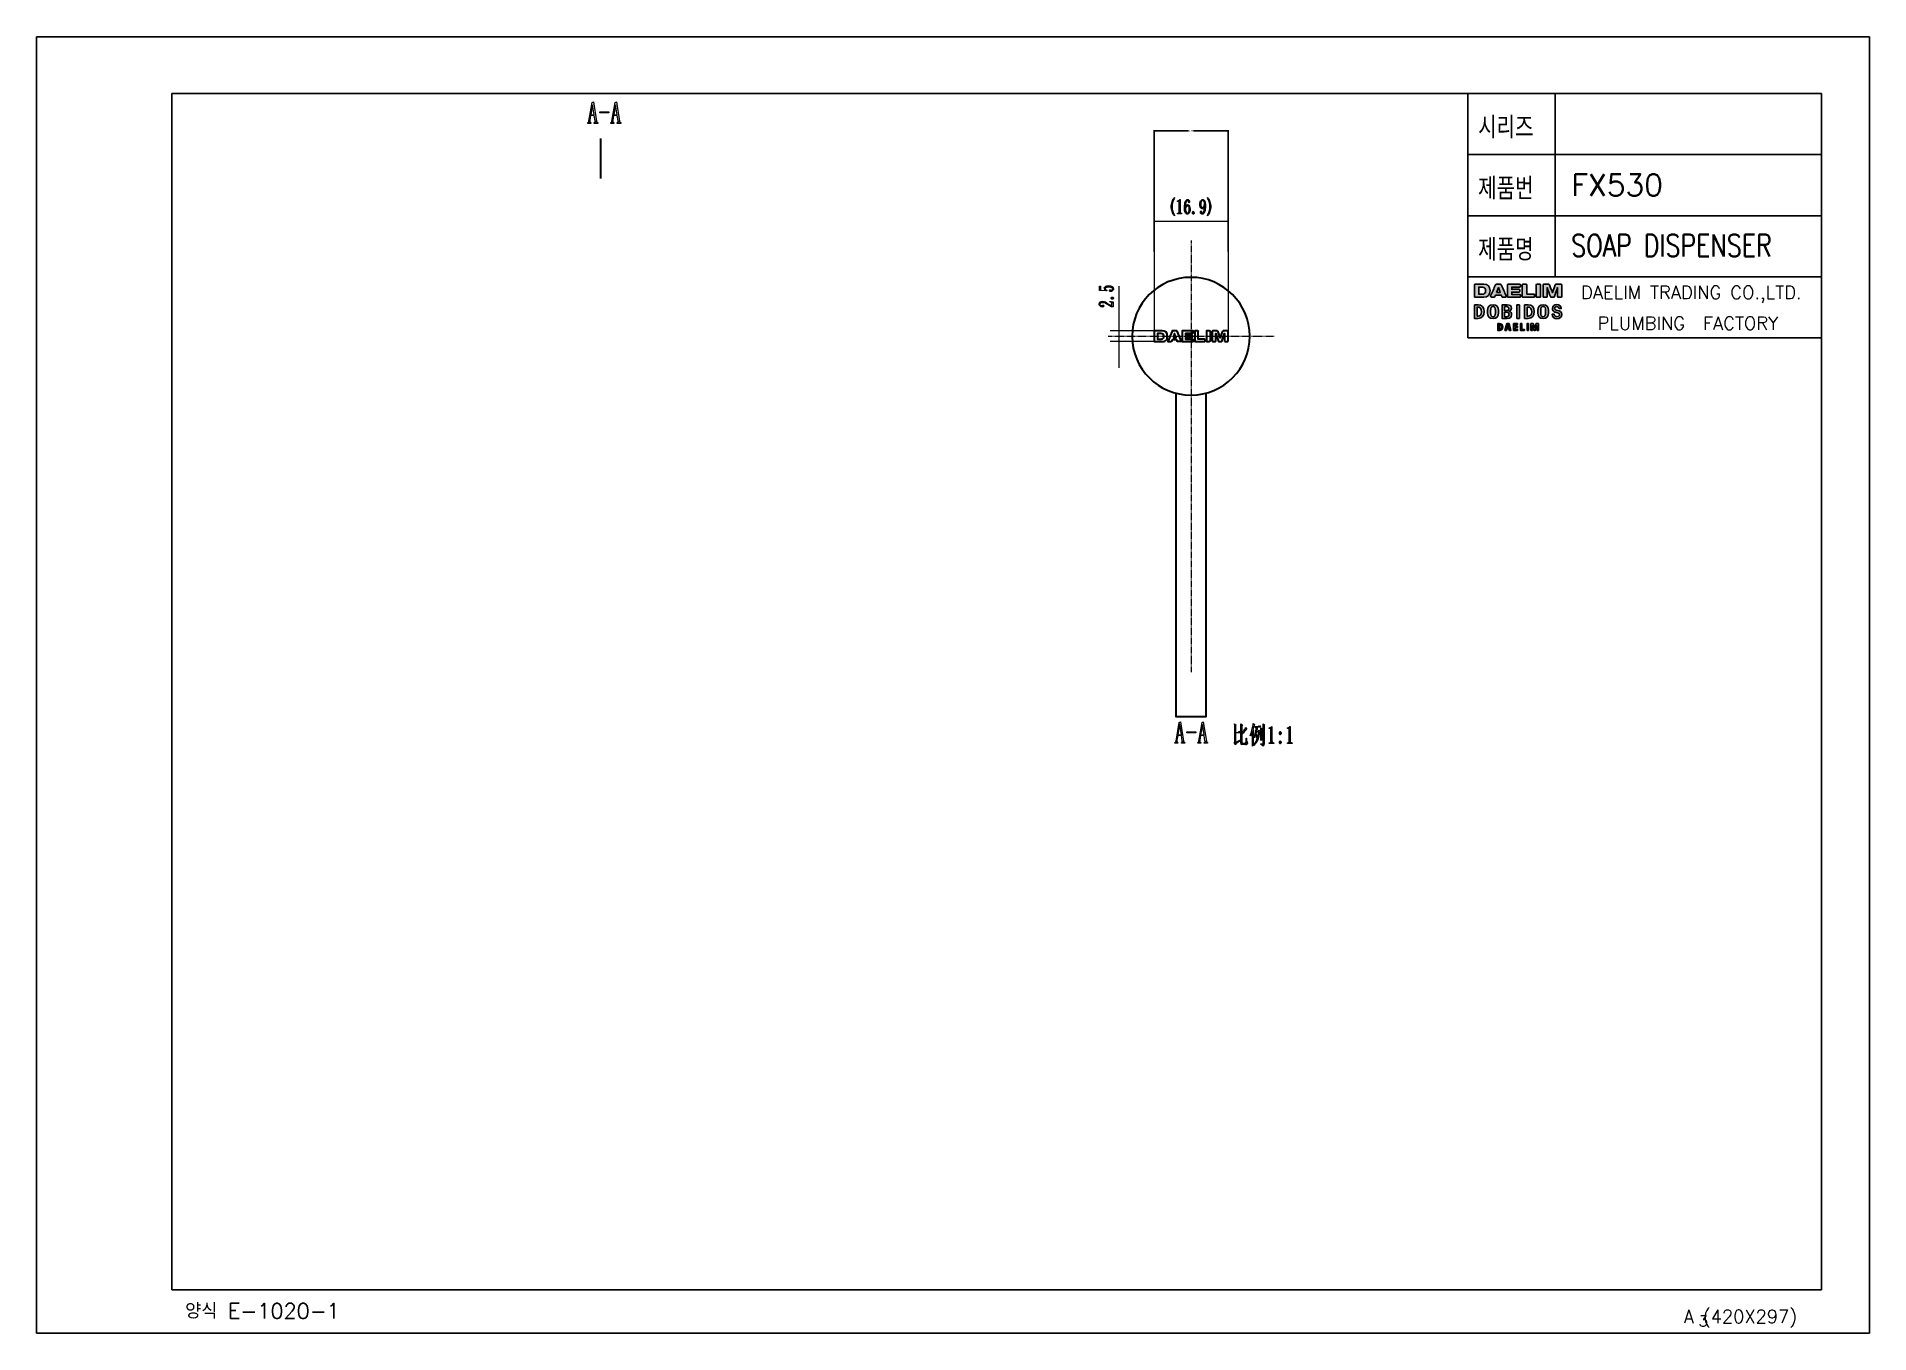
# Model space of a CAD drawing. Header units: millimetres. Extents: x -465 to -45, y 1 to 298.
import ezdxf
from ezdxf.enums import TextEntityAlignment as Align

# ---------------------------------------------------------------- set-up
doc = ezdxf.new("R2010")
doc.units = ezdxf.units.MM
doc.header["$MEASUREMENT"] = 0
doc.linetypes.add('PDF_IMPORT', pattern=[1, 0.8, -0.2])
doc.layers.get('0').update_dxf_attribs({"linetype": 'CONTINUOUS'})
doc.layers.get('Defpoints').update_dxf_attribs({"linetype": 'CONTINUOUS'})
for name, color, linetype in [('D', 2, 'CONTINUOUS'), ('DWG', 7, 'CONTINUOUS'), ('PDF_형상', 7, 'CONTINUOUS'), ('TXT', 4, 'CONTINUOUS')]:
    doc.layers.add(name, color=color, linetype=linetype)
doc.styles.add('GHS', font='ROMANS.shx', dxfattribs={"bigfont": 'GHS.shx'})
doc.dimstyles.get("Standard").update_dxf_attribs({"dimtxt": 0.18, "dimasz": 0.18, "dimexe": 0.18, "dimexo": 0.0625, "dimgap": 0.0625, "dimtad": 0, "dimtih": 1, "dimtoh": 1, "dimdec": 4, "dimzin": 0, "dimdsep": 46, "dimtxsty": 'Standard', "dimcen": 0.09, "dimadec": 0, "dimazin": 0, "dimtfac": 1, "dimtdec": 4, "dimtofl": 0, "dimtmove": 0, "dimatfit": 3, "dimfxl": 1, "dimtolj": 1, "dimtzin": 0, "dimlwd": -1, "dimlwe": -1, "dimarcsym": 0})

msp = doc.modelspace()

# ---------------------------------------------------------------- texts
at = {"color": 7, "linetype": 'Continuous', "style": 'GHS'}
msp.add_text('PLUMBING  FACTORY', height=3, dxfattribs=at).set_placement((-86.55923, 232.51219), align=Align.MIDDLE)
at = {"layer": 'D', "style": 'GHS', "width": 0.8}
for s, p in [('시리즈', (-134.62666, 274.84991)), ('제품번', (-134.62666, 260.84991)), ('제품명', (-134.62666, 246.84991)), ('SOAP DISPENSER', (-113.27529, 247.83096))]:
    msp.add_text(s, height=5, dxfattribs=at).set_placement(p)
at = {"layer": 'D', "style": 'GHS'}
msp.add_text('FX530', height=5, dxfattribs=at).set_placement((-113.27529, 261.66971))
at = {"layer": 'D', "color": 7, "style": 'GHS'}
for s, height, p in [('A (420X297)', 3, (-87.49471, 3.49772)), ('3', 2.5, (-84.08387, 2.74606))]:
    msp.add_text(s, height=height, dxfattribs=at).set_placement(p)
at = {"layer": 'DWG', "style": 'GHS'}
msp.add_text('양식 E-1020-1', height=3.5, dxfattribs=at).set_placement((-430.94487, 4.52622))
at = {"layer": 'TXT', "linetype": 'Continuous', "style": 'GHS'}
msp.add_text('DAELIM TRADING CO.,LTD.', height=3, dxfattribs=at).set_placement((-85.76688, 239.12016), align=Align.MIDDLE)

# ---------------------------------------------------------------- blocks, each defined once
blk = doc.blocks.new('BORDER')
for p, q in [((1, 1), (0, 1)), ((0, 1), (0, 0)), ((1, 0), (1, 1)), ((0, 0), (1, 0))]:
    blk.add_line(p, q)
blk = doc.blocks.new('_CLOSEDFILLED')
at = {"color": 0, "lineweight": -2, "true_color": 0x000000}
blk.add_line((-1, 0), (-2, 0), dxfattribs=at)
blk.add_solid([(-1, 0.2), (0, 0), (-1, 0.2), (-1, -0.2)], dxfattribs=at)
blk = doc.blocks.new('*D2')
at = {"color": 0, "transparency": 16777216}
for p, q in [((-208.84, 248.98), (-208.84, 276.77)), ((-208.66, 276.59), (-200.96, 276.59)), ((-192.12, 276.59), (-199.82, 276.59)), ((-191.94, 248.98), (-191.94, 276.77))]:
    blk.add_line(p, q, dxfattribs=at)
at = {"layer": 'Defpoints', "color": 0, "transparency": 16777216}
for p in [(-191.94, 276.59), (-208.84, 248.91), (-191.94, 248.91)]:
    blk.add_point(p, dxfattribs=at)
at = {"color": 0, "transparency": 16777216, "xscale": 0.18, "yscale": 0.18, "zscale": 0.18, "rotation": 180}
blk.add_blockref('_CLOSEDFILLED', (-208.84, 276.59), dxfattribs=at)
at = {"color": 0, "transparency": 16777216, "xscale": 0.18, "yscale": 0.18, "zscale": 0.18}
blk.add_blockref('_CLOSEDFILLED', (-191.94, 276.59), dxfattribs=at)
at = {"color": 0, "transparency": 16777216, "insert": (-200.39, 276.59), "char_height": 0.18, "attachment_point": 5}
blk.add_mtext('16.8989', dxfattribs=at)

# ---------------------------------------------------------------- dimensions: what is measured, and where the dimension line sits
dim = msp.add_linear_dim(base=(-191.93957, 276.58973), p1=(-208.83843, 248.91305), p2=(-191.93957, 248.91305), dimstyle='Standard', override={"dimzin": 8, "dimtdec": 2, "dimtofl": 1, "dimtolj": 0, "dimtzin": 8})
dim.commit()
dim.dimension.update_dxf_attribs({"geometry": '*D2', "text_midpoint": (-200.389, 276.58973)})

# ---------------------------------------------------------------- hatches: boundary and pattern name
at = {"layer": 'D'}
h = msp.add_hatch(color=256, dxfattribs=at)
h.dxf.hatch_style = 1
h.paths.add_polyline_path([(-130.39673, 239.57883), (-129.97393, 240.69416), (-129.55168, 239.57883)], flags=16)
edge = h.paths.add_edge_path()
edge.add_spline(control_points=[(-120.52316, 238.47674), (-120.37662, 238.47674), (-120.31637, 238.53753), (-120.31637, 238.68407), (-120.31637, 239.53834), (-120.31637, 240.39261), (-120.31637, 241.24689), (-120.31637, 241.39343), (-120.37662, 241.45421), (-120.52316, 241.45421), (-120.7256, 241.45421), (-120.92804, 241.45421), (-121.13048, 241.45421), (-121.27702, 241.45421), (-121.33781, 241.39343), (-121.33781, 241.24689), (-121.33781, 240.39261), (-121.33781, 239.53834), (-121.33781, 238.68407), (-121.33781, 238.53753), (-121.27702, 238.47674), (-121.13048, 238.47674), (-120.92804, 238.47674), (-120.7256, 238.47674), (-120.52316, 238.47674)], knot_values=[0, 0, 0, 0, 1, 1, 1, 2, 2, 2, 3, 3, 3, 4, 4, 4, 5, 5, 5, 6, 6, 6, 7, 7, 7, 8, 8, 8, 8], weights=[1, 1, 1, 1, 1, 1, 1, 1, 1, 1, 1, 1, 1, 1, 1, 1, 1, 1, 1, 1, 1, 1, 1, 1, 1], degree=3, periodic=0)
edge = h.paths.add_edge_path()
edge.add_spline(control_points=[(-133.32334, 241.45432), (-133.96866, 241.45432), (-134.61397, 241.45432), (-135.25929, 241.45432), (-135.40583, 241.45432), (-135.46662, 241.39353), (-135.46662, 241.24699), (-135.46662, 240.39254), (-135.46662, 239.53809), (-135.46662, 238.68364), (-135.46662, 238.5371), (-135.40583, 238.47685), (-135.25929, 238.47685), (-134.61397, 238.47685), (-133.96866, 238.47685), (-133.32334, 238.47685), (-132.37626, 238.47685), (-131.89485, 239.00657), (-131.89485, 239.96559), (-131.89485, 240.92461), (-132.37626, 241.45432), (-133.32334, 241.45432)], knot_values=[0, 0, 0, 0, 1, 1, 1, 2, 2, 2, 3, 3, 3, 4, 4, 4, 5, 5, 5, 6, 6, 6, 7, 7, 7, 7], weights=[1, 1, 1, 1, 1, 1, 1, 1, 1, 1, 1, 1, 1, 1, 1, 1, 1, 1, 1, 1, 1, 1], degree=3, periodic=0)
edge = h.paths.add_edge_path(flags=16)
edge.add_spline(control_points=[(-133.592, 239.14605), (-133.88887, 239.14605), (-134.18575, 239.14605), (-134.48263, 239.14605), (-134.48263, 239.69241), (-134.48263, 240.23877), (-134.48263, 240.78512), (-134.18575, 240.78512), (-133.88887, 240.78512), (-133.592, 240.78512), (-133.17246, 240.78512), (-132.92009, 240.46925), (-132.92009, 239.96559), (-132.92009, 239.46192), (-133.17246, 239.14605), (-133.592, 239.14605)], knot_values=[0, 0, 0, 0, 1, 1, 1, 2, 2, 2, 3, 3, 3, 4, 4, 4, 5, 5, 5, 5], weights=[1, 1, 1, 1, 1, 1, 1, 1, 1, 1, 1, 1, 1, 1, 1, 1], degree=3, periodic=0)
edge = h.paths.add_edge_path()
edge.add_spline(control_points=[(-128.19538, 238.76689), (-128.56878, 239.62116), (-128.94219, 240.47598), (-129.31559, 241.33025), (-129.35521, 241.4198), (-129.40731, 241.454), (-129.50501, 241.454), (-129.81762, 241.454), (-130.13024, 241.454), (-130.44286, 241.454), (-130.5411, 241.454), (-130.5932, 241.4198), (-130.63282, 241.33025), (-131.00622, 240.47598), (-131.37963, 239.62116), (-131.75249, 238.76689), (-131.81273, 238.63012), (-131.71233, 238.47653), (-131.56307, 238.47653), (-131.36117, 238.47653), (-131.15928, 238.47653), (-130.95738, 238.47653), (-130.85371, 238.47653), (-130.80053, 238.51343), (-130.76362, 238.61058), (-130.7202, 238.72456), (-130.67732, 238.83908), (-130.6339, 238.95305), (-130.1941, 238.95305), (-129.7543, 238.95305), (-129.3145, 238.95305), (-129.27109, 238.83908), (-129.22767, 238.72456), (-129.18479, 238.61058), (-129.14788, 238.51343), (-129.0947, 238.47653), (-128.99103, 238.47653), (-128.78913, 238.47653), (-128.58723, 238.47653), (-128.38533, 238.47653), (-128.23608, 238.47653), (-128.13567, 238.63012), (-128.19538, 238.76689)], knot_values=[0, 0, 0, 0, 1, 1, 1, 2, 2, 2, 3, 3, 3, 4, 4, 4, 5, 5, 5, 6, 6, 6, 7, 7, 7, 8, 8, 8, 9, 9, 9, 10, 10, 10, 11, 11, 11, 12, 12, 12, 13, 13, 13, 14, 14, 14, 14], weights=[1, 1, 1, 1, 1, 1, 1, 1, 1, 1, 1, 1, 1, 1, 1, 1, 1, 1, 1, 1, 1, 1, 1, 1, 1, 1, 1, 1, 1, 1, 1, 1, 1, 1, 1, 1, 1, 1, 1, 1, 1, 1, 1], degree=3, periodic=0)
edge = h.paths.add_edge_path()
edge.add_spline(control_points=[(-127.90691, 241.24705), (-127.90691, 241.39359), (-127.84612, 241.45438), (-127.69958, 241.45438), (-126.84133, 241.45438), (-125.98308, 241.45438), (-125.12483, 241.45438), (-124.97829, 241.45438), (-124.9175, 241.39359), (-124.9175, 241.24705), (-124.9175, 241.16944), (-124.9175, 241.09183), (-124.9175, 241.01421), (-124.9175, 240.86767), (-124.97829, 240.80689), (-125.12483, 240.80689), (-125.71623, 240.80689), (-126.30764, 240.80689), (-126.89904, 240.80689), (-126.89904, 240.63502), (-126.89904, 240.46315), (-126.89904, 240.29128), (-126.35522, 240.29128), (-125.81139, 240.29128), (-125.26757, 240.29128), (-125.12103, 240.29128), (-125.06024, 240.2305), (-125.06024, 240.08396), (-125.06024, 240.0049), (-125.06024, 239.92584), (-125.06024, 239.84678), (-125.06024, 239.70024), (-125.12103, 239.63945), (-125.26757, 239.63945), (-125.81139, 239.63945), (-126.35522, 239.63945), (-126.89904, 239.63945), (-126.89904, 239.46759), (-126.89904, 239.29572), (-126.89904, 239.12385), (-126.30764, 239.12385), (-125.71623, 239.12385), (-125.12483, 239.12385), (-124.97829, 239.12385), (-124.9175, 239.06307), (-124.9175, 238.91707), (-124.9175, 238.83928), (-124.9175, 238.76148), (-124.9175, 238.68369), (-124.9175, 238.53715), (-124.97829, 238.47691), (-125.12483, 238.47691), (-125.98308, 238.47691), (-126.84133, 238.47691), (-127.69958, 238.47691), (-127.84612, 238.47691), (-127.90691, 238.53715), (-127.90691, 238.68369), (-127.90691, 239.53814), (-127.90691, 240.3926), (-127.90691, 241.24705)], knot_values=[0, 0, 0, 0, 1, 1, 1, 2, 2, 2, 3, 3, 3, 4, 4, 4, 5, 5, 5, 6, 6, 6, 7, 7, 7, 8, 8, 8, 9, 9, 9, 10, 10, 10, 11, 11, 11, 12, 12, 12, 13, 13, 13, 14, 14, 14, 15, 15, 15, 16, 16, 16, 17, 17, 17, 18, 18, 18, 19, 19, 19, 20, 20, 20, 20], weights=[1, 1, 1, 1, 1, 1, 1, 1, 1, 1, 1, 1, 1, 1, 1, 1, 1, 1, 1, 1, 1, 1, 1, 1, 1, 1, 1, 1, 1, 1, 1, 1, 1, 1, 1, 1, 1, 1, 1, 1, 1, 1, 1, 1, 1, 1, 1, 1, 1, 1, 1, 1, 1, 1, 1, 1, 1, 1, 1, 1, 1], degree=3, periodic=0)
edge = h.paths.add_edge_path()
edge.add_spline(control_points=[(-124.31875, 238.47674), (-124.46529, 238.47674), (-124.52554, 238.53753), (-124.52554, 238.68407), (-124.52554, 239.53834), (-124.52554, 240.39261), (-124.52554, 241.24689), (-124.52554, 241.39343), (-124.46529, 241.45421), (-124.31875, 241.45421), (-124.11414, 241.45421), (-123.90953, 241.45421), (-123.70491, 241.45421), (-123.55837, 241.45421), (-123.49759, 241.39343), (-123.49759, 241.24689), (-123.49759, 240.56611), (-123.49759, 239.88533), (-123.49759, 239.20456), (-122.9648, 239.20456), (-122.43201, 239.20456), (-121.89922, 239.20456), (-121.75268, 239.20456), (-121.69189, 239.14377), (-121.69189, 238.99723), (-121.69189, 238.89284), (-121.69189, 238.78846), (-121.69189, 238.68407), (-121.69189, 238.53753), (-121.75268, 238.47674), (-121.89922, 238.47674), (-122.70573, 238.47674), (-123.51224, 238.47674), (-124.31875, 238.47674)], knot_values=[0, 0, 0, 0, 1, 1, 1, 2, 2, 2, 3, 3, 3, 4, 4, 4, 5, 5, 5, 6, 6, 6, 7, 7, 7, 8, 8, 8, 9, 9, 9, 10, 10, 10, 11, 11, 11, 11], weights=[1, 1, 1, 1, 1, 1, 1, 1, 1, 1, 1, 1, 1, 1, 1, 1, 1, 1, 1, 1, 1, 1, 1, 1, 1, 1, 1, 1, 1, 1, 1, 1, 1, 1], degree=3, periodic=0)
edge = h.paths.add_edge_path()
edge.add_spline(control_points=[(-117.60773, 238.47674), (-117.52215, 238.47674), (-117.43658, 238.47674), (-117.35101, 238.47674), (-117.24518, 238.47674), (-117.19199, 238.51419), (-117.15562, 238.61351), (-116.90759, 239.30334), (-116.65956, 239.99262), (-116.41098, 240.68244), (-116.41098, 240.01631), (-116.41098, 239.35019), (-116.41098, 238.68407), (-116.41098, 238.53753), (-116.3502, 238.47674), (-116.2042, 238.47674), (-116.02745, 238.47674), (-115.8507, 238.47674), (-115.67394, 238.47674), (-115.52741, 238.47674), (-115.46662, 238.53753), (-115.46662, 238.68407), (-115.46662, 239.53834), (-115.46662, 240.39261), (-115.46662, 241.24689), (-115.46662, 241.39343), (-115.52741, 241.45421), (-115.67394, 241.45421), (-116.0412, 241.45421), (-116.40845, 241.45421), (-116.77571, 241.45421), (-116.881, 241.45421), (-116.93473, 241.41676), (-116.97055, 241.31744), (-117.18276, 240.72694), (-117.39551, 240.13698), (-117.60773, 239.54648), (-117.81994, 240.13698), (-118.03269, 240.72694), (-118.24544, 241.31744), (-118.28072, 241.41676), (-118.33445, 241.45421), (-118.44029, 241.45421), (-118.80754, 241.45421), (-119.17479, 241.45421), (-119.54205, 241.45421), (-119.68859, 241.45421), (-119.74937, 241.39343), (-119.74937, 241.24689), (-119.74937, 240.39261), (-119.74937, 239.53834), (-119.74937, 238.68407), (-119.74937, 238.53753), (-119.68859, 238.47674), (-119.54205, 238.47674), (-119.3653, 238.47674), (-119.18854, 238.47674), (-119.01179, 238.47674), (-118.86525, 238.47674), (-118.80447, 238.53753), (-118.80447, 238.68407), (-118.80447, 239.35019), (-118.80447, 240.01631), (-118.80447, 240.68244), (-118.55643, 239.99262), (-118.30786, 239.30334), (-118.05983, 238.61351), (-118.02401, 238.51419), (-117.97027, 238.47674), (-117.86498, 238.47674), (-117.77923, 238.47674), (-117.69348, 238.47674), (-117.60773, 238.47674)], knot_values=[0, 0, 0, 0, 1, 1, 1, 2, 2, 2, 3, 3, 3, 4, 4, 4, 5, 5, 5, 6, 6, 6, 7, 7, 7, 8, 8, 8, 9, 9, 9, 10, 10, 10, 11, 11, 11, 12, 12, 12, 13, 13, 13, 14, 14, 14, 15, 15, 15, 16, 16, 16, 17, 17, 17, 18, 18, 18, 19, 19, 19, 20, 20, 20, 21, 21, 21, 22, 22, 22, 23, 23, 23, 24, 24, 24, 24], weights=[1, 1, 1, 1, 1, 1, 1, 1, 1, 1, 1, 1, 1, 1, 1, 1, 1, 1, 1, 1, 1, 1, 1, 1, 1, 1, 1, 1, 1, 1, 1, 1, 1, 1, 1, 1, 1, 1, 1, 1, 1, 1, 1, 1, 1, 1, 1, 1, 1, 1, 1, 1, 1, 1, 1, 1, 1, 1, 1, 1, 1, 1, 1, 1, 1, 1, 1, 1, 1, 1, 1, 1, 1], degree=3, periodic=0)
h = msp.add_hatch(color=256, dxfattribs=at)
h.dxf.hatch_style = 1
h.paths.add_polyline_path([(-127.98633, 231.46195), (-127.79922, 232.20109), (-127.61097, 231.46195)], flags=16)
h.paths.add_polyline_path([(-128.03798, 232.45452), (-128.49151, 230.85432), (-128.14945, 230.85432), (-128.04785, 231.21133), (-127.55933, 231.21133), (-127.45801, 230.85432), (-127.09705, 230.85432), (-127.54747, 232.45452)])
h.paths.add_polyline_path([(-124.5746, 232.45413), (-124.91694, 232.45413), (-124.91694, 230.85421), (-124.02681, 230.85421), (-124.02681, 231.11413), (-124.5746, 231.11413)])
h.paths.add_polyline_path([(-126.16292, 231.55152), (-125.63404, 231.55152), (-125.63404, 231.81399), (-126.1632, 231.81399), (-126.1632, 232.19612), (-125.60271, 232.19612), (-125.60271, 232.45576), (-126.50554, 232.45576), (-126.50554, 230.85387), (-126.50384, 230.85302), (-125.58041, 230.85302), (-125.58041, 231.11238), (-126.16292, 231.11238)])
h.paths.add_polyline_path([(-123.42243, 230.85432), (-123.08009, 230.85432), (-123.08009, 232.45424), (-123.42243, 232.45424)])
edge = h.paths.add_edge_path(flags=16)
edge.add_spline(control_points=[(-134.86787, 234.10998), (-134.86787, 234.81582), (-134.86787, 235.52166), (-134.86787, 236.22749), (-134.84294, 236.22749), (-134.81801, 236.22749), (-134.79308, 236.22749), (-134.14651, 236.22749), (-133.83239, 235.86681), (-133.83239, 235.124), (-133.83239, 234.489), (-134.14651, 234.10998), (-134.67342, 234.10998), (-134.73823, 234.10998), (-134.80305, 234.10998), (-134.86787, 234.10998)], knot_values=[0, 0, 0, 0, 1, 1, 1, 2, 2, 2, 3, 3, 3, 4, 4, 4, 5, 5, 5, 5], weights=[1, 1, 1, 1, 1, 1, 1, 1, 1, 1, 1, 1, 1, 1, 1, 1], degree=3, periodic=0)
edge = h.paths.add_edge_path()
edge.add_spline(control_points=[(-135.46703, 236.7242), (-135.46703, 235.68732), (-135.46703, 234.65044), (-135.46703, 233.61355), (-135.1817, 233.61355), (-134.89637, 233.61355), (-134.61105, 233.61355), (-133.74857, 233.61355), (-133.23295, 234.2017), (-133.23295, 235.18666), (-133.23295, 236.1496), (-133.75478, 236.7242), (-134.62911, 236.7242), (-134.90841, 236.7242), (-135.18772, 236.7242), (-135.46703, 236.7242)], knot_values=[0, 0, 0, 0, 1, 1, 1, 2, 2, 2, 3, 3, 3, 4, 4, 4, 5, 5, 5, 5], weights=[1, 1, 1, 1, 1, 1, 1, 1, 1, 1, 1, 1, 1, 1, 1, 1], degree=3, periodic=0)
h.paths.add_polyline_path([(-125.76629, 233.61361), (-125.16713, 233.61361), (-125.16713, 236.72426), (-125.76629, 236.72426)])
edge = h.paths.add_edge_path()
edge.add_spline(control_points=[(-117.09845, 235.92648), (-117.09845, 236.1737), (-116.91557, 236.33344), (-116.63194, 236.33344), (-116.27549, 236.33344), (-116.08471, 236.17681), (-116.05, 235.85507), (-115.88668, 235.85507), (-115.72337, 235.85507), (-115.56006, 235.85507), (-115.5801, 236.43363), (-115.969, 236.77738), (-116.6088, 236.77738), (-117.07926, 236.77738), (-117.58557, 236.49431), (-117.58557, 235.87342), (-117.58557, 235.48593), (-117.40382, 235.23531), (-117.01407, 235.08545), (-116.89328, 235.04002), (-116.77107, 235.00474), (-116.64153, 234.96692), (-116.58311, 234.95027), (-116.523, 234.93305), (-116.46091, 234.91386), (-116.10559, 234.81113), (-115.95376, 234.67143), (-115.95376, 234.4465), (-115.95376, 234.16964), (-116.17304, 234.00426), (-116.53993, 234.00426), (-116.84332, 234.00426), (-117.16675, 234.15892), (-117.18933, 234.58874), (-117.35198, 234.58874), (-117.51463, 234.58874), (-117.67729, 234.58874), (-117.66402, 233.83013), (-117.0691, 233.56004), (-116.55884, 233.56004), (-115.88518, 233.56004), (-115.46692, 233.93032), (-115.46692, 234.52665), (-115.46692, 235.17294), (-115.94811, 235.31462), (-116.33419, 235.42807), (-116.92122, 235.5974), (-117.09845, 235.64849), (-117.09845, 235.92648)], knot_values=[0, 0, 0, 0, 1, 1, 1, 2, 2, 2, 3, 3, 3, 4, 4, 4, 5, 5, 5, 6, 6, 6, 7, 7, 7, 8, 8, 8, 9, 9, 9, 10, 10, 10, 11, 11, 11, 12, 12, 12, 13, 13, 13, 14, 14, 14, 15, 15, 15, 16, 16, 16, 16], weights=[1, 1, 1, 1, 1, 1, 1, 1, 1, 1, 1, 1, 1, 1, 1, 1, 1, 1, 1, 1, 1, 1, 1, 1, 1, 1, 1, 1, 1, 1, 1, 1, 1, 1, 1, 1, 1, 1, 1, 1, 1, 1, 1, 1, 1, 1, 1, 1, 1], degree=3, periodic=0)
edge = h.paths.add_edge_path(flags=16)
edge.add_spline(control_points=[(-128.55941, 233.99974), (-128.55941, 234.34528), (-128.55941, 234.69081), (-128.55941, 235.03635), (-128.40541, 235.03635), (-128.25141, 235.03635), (-128.09741, 235.03635), (-127.72375, 235.03635), (-127.53438, 234.86222), (-127.53438, 234.51875), (-127.53438, 234.17952), (-127.73306, 233.99974), (-128.10927, 233.99974), (-128.25931, 233.99974), (-128.40936, 233.99974), (-128.55941, 233.99974)], knot_values=[0, 0, 0, 0, 1, 1, 1, 2, 2, 2, 3, 3, 3, 4, 4, 4, 5, 5, 5, 5], weights=[1, 1, 1, 1, 1, 1, 1, 1, 1, 1, 1, 1, 1, 1, 1, 1], degree=3, periodic=0)
edge = h.paths.add_edge_path(flags=16)
edge.add_spline(control_points=[(-128.08415, 236.33118), (-127.75733, 236.33118), (-127.59167, 236.18019), (-127.59167, 235.88273), (-127.59167, 235.59458), (-127.76891, 235.42948), (-128.07737, 235.42948), (-128.23805, 235.42948), (-128.39873, 235.42948), (-128.55941, 235.42948), (-128.55941, 235.73005), (-128.55941, 236.03062), (-128.55941, 236.33118), (-128.40099, 236.33118), (-128.24257, 236.33118), (-128.08415, 236.33118)], knot_values=[0, 0, 0, 0, 1, 1, 1, 2, 2, 2, 3, 3, 3, 4, 4, 4, 5, 5, 5, 5], weights=[1, 1, 1, 1, 1, 1, 1, 1, 1, 1, 1, 1, 1, 1, 1, 1], degree=3, periodic=0)
edge = h.paths.add_edge_path()
edge.add_spline(control_points=[(-127.49063, 235.25479), (-127.12318, 235.39928), (-127.00832, 235.56975), (-127.00832, 235.9722), (-127.00832, 236.49233), (-127.3007, 236.72404), (-127.95743, 236.72404), (-128.35433, 236.72404), (-128.75123, 236.72404), (-129.14813, 236.72404), (-129.14813, 235.68715), (-129.14813, 234.65027), (-129.14813, 233.61338), (-128.76186, 233.61338), (-128.37559, 233.61338), (-127.98932, 233.61338), (-127.28038, 233.61338), (-126.95103, 233.88686), (-126.95103, 234.47331), (-126.95103, 234.87633), (-127.06645, 235.14528), (-127.49063, 235.23616), (-127.49063, 235.24237), (-127.49063, 235.24858), (-127.49063, 235.25479)], knot_values=[0, 0, 0, 0, 1, 1, 1, 2, 2, 2, 3, 3, 3, 4, 4, 4, 5, 5, 5, 6, 6, 6, 7, 7, 7, 8, 8, 8, 8], weights=[1, 1, 1, 1, 1, 1, 1, 1, 1, 1, 1, 1, 1, 1, 1, 1, 1, 1, 1, 1, 1, 1, 1, 1, 1], degree=3, periodic=0)
edge = h.paths.add_edge_path(flags=16)
edge.add_spline(control_points=[(-123.38396, 236.22749), (-123.35894, 236.22749), (-123.33392, 236.22749), (-123.30889, 236.22749), (-122.66232, 236.22749), (-122.34821, 235.86681), (-122.34821, 235.124), (-122.34821, 234.489), (-122.66289, 234.10998), (-123.19008, 234.10998), (-123.25471, 234.10998), (-123.31933, 234.10998), (-123.38396, 234.10998), (-123.38396, 234.81582), (-123.38396, 235.52166), (-123.38396, 236.22749)], knot_values=[0, 0, 0, 0, 1, 1, 1, 2, 2, 2, 3, 3, 3, 4, 4, 4, 5, 5, 5, 5], weights=[1, 1, 1, 1, 1, 1, 1, 1, 1, 1, 1, 1, 1, 1, 1, 1], degree=3, periodic=0)
edge = h.paths.add_edge_path()
edge.add_spline(control_points=[(-123.1452, 236.7242), (-123.42451, 236.7242), (-123.70381, 236.7242), (-123.98312, 236.7242), (-123.98312, 235.68732), (-123.98312, 234.65044), (-123.98312, 233.61355), (-123.69798, 233.61355), (-123.41284, 233.61355), (-123.12771, 233.61355), (-122.26439, 233.61355), (-121.74933, 234.2017), (-121.74933, 235.18666), (-121.74933, 236.1496), (-122.27144, 236.7242), (-123.1452, 236.7242)], knot_values=[0, 0, 0, 0, 1, 1, 1, 2, 2, 2, 3, 3, 3, 4, 4, 4, 5, 5, 5, 5], weights=[1, 1, 1, 1, 1, 1, 1, 1, 1, 1, 1, 1, 1, 1, 1, 1], degree=3, periodic=0)
edge = h.paths.add_edge_path(flags=16)
edge.add_spline(control_points=[(-119.72834, 233.96195), (-120.11696, 233.98707), (-120.27557, 234.26845), (-120.27557, 234.93336), (-120.27557, 235.09037), (-120.27557, 235.24738), (-120.27557, 235.40439), (-120.27557, 235.96743), (-120.18243, 236.34843), (-119.72777, 236.3758), (-119.72693, 236.3758), (-119.72608, 236.3758), (-119.72495, 236.37608), (-119.72382, 236.3758), (-119.72298, 236.3758), (-119.72213, 236.3758), (-119.26747, 236.34843), (-119.1749, 235.96743), (-119.1749, 235.40439), (-119.1749, 235.24738), (-119.1749, 235.09037), (-119.1749, 234.93336), (-119.1749, 234.26845), (-119.33323, 233.98707), (-119.72834, 233.96195)], knot_values=[0, 0, 0, 0, 1, 1, 1, 2, 2, 2, 3, 3, 3, 4, 4, 4, 5, 5, 5, 6, 6, 6, 7, 7, 7, 8, 8, 8, 8], weights=[1, 1, 1, 1, 1, 1, 1, 1, 1, 1, 1, 1, 1, 1, 1, 1, 1, 1, 1, 1, 1, 1, 1, 1, 1], degree=3, periodic=0)
edge = h.paths.add_edge_path()
edge.add_spline(control_points=[(-120.97181, 235.40439), (-120.97181, 235.24738), (-120.97181, 235.09037), (-120.97181, 234.93336), (-120.97181, 234.01332), (-120.57557, 233.57954), (-119.72495, 233.56854), (-118.87462, 233.57954), (-118.47838, 234.01332), (-118.47838, 234.93336), (-118.47838, 235.09037), (-118.47838, 235.24738), (-118.47838, 235.40439), (-118.47838, 236.31202), (-118.88647, 236.75821), (-119.72439, 236.76894), (-120.56343, 236.75821), (-120.97181, 236.31202), (-120.97181, 235.40439)], knot_values=[0, 0, 0, 0, 1, 1, 1, 2, 2, 2, 3, 3, 3, 4, 4, 4, 5, 5, 5, 6, 6, 6, 6], weights=[1, 1, 1, 1, 1, 1, 1, 1, 1, 1, 1, 1, 1, 1, 1, 1, 1, 1, 1], degree=3, periodic=0)
edge = h.paths.add_edge_path(flags=16)
edge.add_spline(control_points=[(-131.21179, 233.96195), (-131.60069, 233.98707), (-131.75902, 234.26845), (-131.75902, 234.93336), (-131.75902, 235.09037), (-131.75902, 235.24738), (-131.75902, 235.40439), (-131.75902, 235.96743), (-131.66589, 236.34843), (-131.21179, 236.3758), (-131.21066, 236.3758), (-131.20953, 236.3758), (-131.20869, 236.37608), (-131.20784, 236.3758), (-131.20671, 236.3758), (-131.20558, 236.3758), (-130.75149, 236.34843), (-130.65835, 235.96743), (-130.65835, 235.40439), (-130.65835, 235.24738), (-130.65835, 235.09037), (-130.65835, 234.93336), (-130.65835, 234.26845), (-130.81696, 233.98707), (-131.21179, 233.96195)], knot_values=[0, 0, 0, 0, 1, 1, 1, 2, 2, 2, 3, 3, 3, 4, 4, 4, 5, 5, 5, 6, 6, 6, 7, 7, 7, 8, 8, 8, 8], weights=[1, 1, 1, 1, 1, 1, 1, 1, 1, 1, 1, 1, 1, 1, 1, 1, 1, 1, 1, 1, 1, 1, 1, 1, 1], degree=3, periodic=0)
edge = h.paths.add_edge_path()
edge.add_spline(control_points=[(-131.20812, 236.76894), (-132.04745, 236.75821), (-132.45526, 236.31202), (-132.45526, 235.40439), (-132.45526, 235.24738), (-132.45526, 235.09037), (-132.45526, 234.93336), (-132.45526, 234.01332), (-132.05902, 233.57954), (-131.20869, 233.56854), (-130.35863, 233.57954), (-129.96211, 234.01332), (-129.96211, 234.93336), (-129.96211, 235.09037), (-129.96211, 235.24738), (-129.96211, 235.40439), (-129.96211, 236.31202), (-130.3702, 236.75821), (-131.20812, 236.76894)], knot_values=[0, 0, 0, 0, 1, 1, 1, 2, 2, 2, 3, 3, 3, 4, 4, 4, 5, 5, 5, 6, 6, 6, 6], weights=[1, 1, 1, 1, 1, 1, 1, 1, 1, 1, 1, 1, 1, 1, 1, 1, 1, 1, 1], degree=3, periodic=0)
h.paths.add_polyline_path([(-121.64186, 231.35363), (-122.01637, 232.45401), (-122.51393, 232.45401), (-122.51393, 230.8541), (-122.18119, 230.8541), (-122.18119, 231.97621), (-121.78862, 230.8541), (-121.51543, 230.8541), (-121.12285, 231.97621), (-121.12285, 230.8541), (-120.7904, 230.8541), (-120.7904, 232.45401), (-121.28767, 232.45401)])
edge = h.paths.add_edge_path(flags=16)
edge.add_spline(control_points=[(-129.78804, 231.15218), (-129.78804, 231.48755), (-129.78804, 231.82293), (-129.78804, 232.1583), (-129.77139, 232.15745), (-129.75445, 232.15661), (-129.73724, 232.15576), (-129.45445, 232.14193), (-129.31673, 231.9709), (-129.31673, 231.63196), (-129.31673, 231.32716), (-129.46235, 231.15218), (-129.71607, 231.15218), (-129.74006, 231.15218), (-129.76405, 231.15218), (-129.78804, 231.15218)], knot_values=[0, 0, 0, 0, 1, 1, 1, 2, 2, 2, 3, 3, 3, 4, 4, 4, 5, 5, 5, 5], weights=[1, 1, 1, 1, 1, 1, 1, 1, 1, 1, 1, 1, 1, 1, 1, 1], degree=3, periodic=0)
edge = h.paths.add_edge_path()
edge.add_spline(control_points=[(-130.14364, 232.45604), (-130.14364, 231.9217), (-130.14364, 231.38736), (-130.14364, 230.85302), (-129.99067, 230.85302), (-129.83771, 230.85302), (-129.68474, 230.85302), (-129.23855, 230.85302), (-128.96169, 231.16347), (-128.96169, 231.66328), (-128.96169, 232.15209), (-129.24222, 232.45604), (-129.69377, 232.45604), (-129.84373, 232.45604), (-129.99368, 232.45604), (-130.14364, 232.45604)], knot_values=[0, 0, 0, 0, 1, 1, 1, 2, 2, 2, 3, 3, 3, 4, 4, 4, 5, 5, 5, 5], weights=[1, 1, 1, 1, 1, 1, 1, 1, 1, 1, 1, 1, 1, 1, 1, 1], degree=3, periodic=0)

# ---------------------------------------------------------------- linework, layer by layer
at = {"color": 4}
for p, q in [((-433.96703, 285.15421), (-55.96703, 285.15421)), ((-433.96703, 11.15421), (-433.96703, 285.15421)), ((-55.96703, 285.15421), (-55.96703, 11.15421)), ((-55.96703, 11.15421), (-433.96703, 11.15421))]:
    msp.add_line(p, q, dxfattribs=at)
at = {"color": 7}
for p, q in [((-136.96703, 285.15421), (-136.96703, 229.15421)), ((-116.96703, 285.15421), (-116.96703, 243.15421)), ((-136.96703, 271.15421), (-55.96703, 271.15421)), ((-136.96703, 257.15421), (-55.96703, 257.15421)), ((-136.96703, 243.15421), (-55.96703, 243.15421)), ((-136.96703, 229.15421), (-55.96703, 229.15421))]:
    msp.add_line(p, q, dxfattribs=at)
at = {"layer": 'D'}
for points in [[(-130.39673, 239.57883), (-129.97393, 240.69416), (-129.55168, 239.57883)], [(-125.76629, 233.61361), (-125.16713, 233.61361), (-125.16713, 236.72426), (-125.76629, 236.72426)], [(-128.03798, 232.45452), (-128.49151, 230.85432), (-128.14945, 230.85432), (-128.04785, 231.21133), (-127.55933, 231.21133), (-127.45801, 230.85432), (-127.09705, 230.85432), (-127.54747, 232.45452)], [(-127.98633, 231.46195), (-127.79922, 232.20109), (-127.61097, 231.46195)], [(-126.16292, 231.55152), (-125.63404, 231.55152), (-125.63404, 231.81399), (-126.1632, 231.81399), (-126.1632, 232.19612), (-125.60271, 232.19612), (-125.60271, 232.45576), (-126.50554, 232.45576), (-126.50554, 230.85387), (-126.50384, 230.85302), (-125.58041, 230.85302), (-125.58041, 231.11238), (-126.16292, 231.11238)], [(-124.5746, 232.45413), (-124.91694, 232.45413), (-124.91694, 230.85421), (-124.02681, 230.85421), (-124.02681, 231.11413), (-124.5746, 231.11413)], [(-123.42243, 230.85432), (-123.08009, 230.85432), (-123.08009, 232.45424), (-123.42243, 232.45424)], [(-121.64186, 231.35363), (-122.01637, 232.45401), (-122.51393, 232.45401), (-122.51393, 230.8541), (-122.18119, 230.8541), (-122.18119, 231.97621), (-121.78862, 230.8541), (-121.51543, 230.8541), (-121.12285, 231.97621), (-121.12285, 230.8541), (-120.7904, 230.8541), (-120.7904, 232.45401), (-121.28767, 232.45401)]]:
    msp.add_lwpolyline(points, close=True, dxfattribs=at)
for points, knots in [([(-133.32334, 241.45432), (-133.96866, 241.45432), (-134.61397, 241.45432), (-135.25929, 241.45432), (-135.40583, 241.45432), (-135.46662, 241.39353), (-135.46662, 241.24699), (-135.46662, 240.39254), (-135.46662, 239.53809), (-135.46662, 238.68364), (-135.46662, 238.5371), (-135.40583, 238.47685), (-135.25929, 238.47685), (-134.61397, 238.47685), (-133.96866, 238.47685), (-133.32334, 238.47685), (-132.37626, 238.47685), (-131.89485, 239.00657), (-131.89485, 239.96559), (-131.89485, 240.92461), (-132.37626, 241.45432), (-133.32334, 241.45432)], [0, 0, 0, 0, 1, 1, 1, 2, 2, 2, 3, 3, 3, 4, 4, 4, 5, 5, 5, 6, 6, 6, 7, 7, 7, 7]), ([(-133.592, 239.14605), (-133.88887, 239.14605), (-134.18575, 239.14605), (-134.48263, 239.14605), (-134.48263, 239.69241), (-134.48263, 240.23877), (-134.48263, 240.78512), (-134.18575, 240.78512), (-133.88887, 240.78512), (-133.592, 240.78512), (-133.17246, 240.78512), (-132.92009, 240.46925), (-132.92009, 239.96559), (-132.92009, 239.46192), (-133.17246, 239.14605), (-133.592, 239.14605)], [0, 0, 0, 0, 1, 1, 1, 2, 2, 2, 3, 3, 3, 4, 4, 4, 5, 5, 5, 5]), ([(-128.19538, 238.76689), (-128.56878, 239.62116), (-128.94219, 240.47598), (-129.31559, 241.33025), (-129.35521, 241.4198), (-129.40731, 241.454), (-129.50501, 241.454), (-129.81762, 241.454), (-130.13024, 241.454), (-130.44286, 241.454), (-130.5411, 241.454), (-130.5932, 241.4198), (-130.63282, 241.33025), (-131.00622, 240.47598), (-131.37963, 239.62116), (-131.75249, 238.76689), (-131.81273, 238.63012), (-131.71233, 238.47653), (-131.56307, 238.47653), (-131.36117, 238.47653), (-131.15928, 238.47653), (-130.95738, 238.47653), (-130.85371, 238.47653), (-130.80053, 238.51343), (-130.76362, 238.61058), (-130.7202, 238.72456), (-130.67732, 238.83908), (-130.6339, 238.95305), (-130.1941, 238.95305), (-129.7543, 238.95305), (-129.3145, 238.95305), (-129.27109, 238.83908), (-129.22767, 238.72456), (-129.18479, 238.61058), (-129.14788, 238.51343), (-129.0947, 238.47653), (-128.99103, 238.47653), (-128.78913, 238.47653), (-128.58723, 238.47653), (-128.38533, 238.47653), (-128.23608, 238.47653), (-128.13567, 238.63012), (-128.19538, 238.76689)], [0, 0, 0, 0, 1, 1, 1, 2, 2, 2, 3, 3, 3, 4, 4, 4, 5, 5, 5, 6, 6, 6, 7, 7, 7, 8, 8, 8, 9, 9, 9, 10, 10, 10, 11, 11, 11, 12, 12, 12, 13, 13, 13, 14, 14, 14, 14]), ([(-127.90691, 241.24705), (-127.90691, 241.39359), (-127.84612, 241.45438), (-127.69958, 241.45438), (-126.84133, 241.45438), (-125.98308, 241.45438), (-125.12483, 241.45438), (-124.97829, 241.45438), (-124.9175, 241.39359), (-124.9175, 241.24705), (-124.9175, 241.16944), (-124.9175, 241.09183), (-124.9175, 241.01421), (-124.9175, 240.86767), (-124.97829, 240.80689), (-125.12483, 240.80689), (-125.71623, 240.80689), (-126.30764, 240.80689), (-126.89904, 240.80689), (-126.89904, 240.63502), (-126.89904, 240.46315), (-126.89904, 240.29128), (-126.35522, 240.29128), (-125.81139, 240.29128), (-125.26757, 240.29128), (-125.12103, 240.29128), (-125.06024, 240.2305), (-125.06024, 240.08396), (-125.06024, 240.0049), (-125.06024, 239.92584), (-125.06024, 239.84678), (-125.06024, 239.70024), (-125.12103, 239.63945), (-125.26757, 239.63945), (-125.81139, 239.63945), (-126.35522, 239.63945), (-126.89904, 239.63945), (-126.89904, 239.46759), (-126.89904, 239.29572), (-126.89904, 239.12385), (-126.30764, 239.12385), (-125.71623, 239.12385), (-125.12483, 239.12385), (-124.97829, 239.12385), (-124.9175, 239.06307), (-124.9175, 238.91707), (-124.9175, 238.83928), (-124.9175, 238.76148), (-124.9175, 238.68369), (-124.9175, 238.53715), (-124.97829, 238.47691), (-125.12483, 238.47691), (-125.98308, 238.47691), (-126.84133, 238.47691), (-127.69958, 238.47691), (-127.84612, 238.47691), (-127.90691, 238.53715), (-127.90691, 238.68369), (-127.90691, 239.53814), (-127.90691, 240.3926), (-127.90691, 241.24705)], [0, 0, 0, 0, 1, 1, 1, 2, 2, 2, 3, 3, 3, 4, 4, 4, 5, 5, 5, 6, 6, 6, 7, 7, 7, 8, 8, 8, 9, 9, 9, 10, 10, 10, 11, 11, 11, 12, 12, 12, 13, 13, 13, 14, 14, 14, 15, 15, 15, 16, 16, 16, 17, 17, 17, 18, 18, 18, 19, 19, 19, 20, 20, 20, 20]), ([(-124.31875, 238.47674), (-124.46529, 238.47674), (-124.52554, 238.53753), (-124.52554, 238.68407), (-124.52554, 239.53834), (-124.52554, 240.39261), (-124.52554, 241.24689), (-124.52554, 241.39343), (-124.46529, 241.45421), (-124.31875, 241.45421), (-124.11414, 241.45421), (-123.90953, 241.45421), (-123.70491, 241.45421), (-123.55837, 241.45421), (-123.49759, 241.39343), (-123.49759, 241.24689), (-123.49759, 240.56611), (-123.49759, 239.88533), (-123.49759, 239.20456), (-122.9648, 239.20456), (-122.43201, 239.20456), (-121.89922, 239.20456), (-121.75268, 239.20456), (-121.69189, 239.14377), (-121.69189, 238.99723), (-121.69189, 238.89284), (-121.69189, 238.78846), (-121.69189, 238.68407), (-121.69189, 238.53753), (-121.75268, 238.47674), (-121.89922, 238.47674), (-122.70573, 238.47674), (-123.51224, 238.47674), (-124.31875, 238.47674)], [0, 0, 0, 0, 1, 1, 1, 2, 2, 2, 3, 3, 3, 4, 4, 4, 5, 5, 5, 6, 6, 6, 7, 7, 7, 8, 8, 8, 9, 9, 9, 10, 10, 10, 11, 11, 11, 11]), ([(-120.52316, 238.47674), (-120.37662, 238.47674), (-120.31637, 238.53753), (-120.31637, 238.68407), (-120.31637, 239.53834), (-120.31637, 240.39261), (-120.31637, 241.24689), (-120.31637, 241.39343), (-120.37662, 241.45421), (-120.52316, 241.45421), (-120.7256, 241.45421), (-120.92804, 241.45421), (-121.13048, 241.45421), (-121.27702, 241.45421), (-121.33781, 241.39343), (-121.33781, 241.24689), (-121.33781, 240.39261), (-121.33781, 239.53834), (-121.33781, 238.68407), (-121.33781, 238.53753), (-121.27702, 238.47674), (-121.13048, 238.47674), (-120.92804, 238.47674), (-120.7256, 238.47674), (-120.52316, 238.47674)], [0, 0, 0, 0, 1, 1, 1, 2, 2, 2, 3, 3, 3, 4, 4, 4, 5, 5, 5, 6, 6, 6, 7, 7, 7, 8, 8, 8, 8]), ([(-117.60773, 238.47674), (-117.52215, 238.47674), (-117.43658, 238.47674), (-117.35101, 238.47674), (-117.24518, 238.47674), (-117.19199, 238.51419), (-117.15562, 238.61351), (-116.90759, 239.30334), (-116.65956, 239.99262), (-116.41098, 240.68244), (-116.41098, 240.01631), (-116.41098, 239.35019), (-116.41098, 238.68407), (-116.41098, 238.53753), (-116.3502, 238.47674), (-116.2042, 238.47674), (-116.02745, 238.47674), (-115.8507, 238.47674), (-115.67394, 238.47674), (-115.52741, 238.47674), (-115.46662, 238.53753), (-115.46662, 238.68407), (-115.46662, 239.53834), (-115.46662, 240.39261), (-115.46662, 241.24689), (-115.46662, 241.39343), (-115.52741, 241.45421), (-115.67394, 241.45421), (-116.0412, 241.45421), (-116.40845, 241.45421), (-116.77571, 241.45421), (-116.881, 241.45421), (-116.93473, 241.41676), (-116.97055, 241.31744), (-117.18276, 240.72694), (-117.39551, 240.13698), (-117.60773, 239.54648), (-117.81994, 240.13698), (-118.03269, 240.72694), (-118.24544, 241.31744), (-118.28072, 241.41676), (-118.33445, 241.45421), (-118.44029, 241.45421), (-118.80754, 241.45421), (-119.17479, 241.45421), (-119.54205, 241.45421), (-119.68859, 241.45421), (-119.74937, 241.39343), (-119.74937, 241.24689), (-119.74937, 240.39261), (-119.74937, 239.53834), (-119.74937, 238.68407), (-119.74937, 238.53753), (-119.68859, 238.47674), (-119.54205, 238.47674), (-119.3653, 238.47674), (-119.18854, 238.47674), (-119.01179, 238.47674), (-118.86525, 238.47674), (-118.80447, 238.53753), (-118.80447, 238.68407), (-118.80447, 239.35019), (-118.80447, 240.01631), (-118.80447, 240.68244), (-118.55643, 239.99262), (-118.30786, 239.30334), (-118.05983, 238.61351), (-118.02401, 238.51419), (-117.97027, 238.47674), (-117.86498, 238.47674), (-117.77923, 238.47674), (-117.69348, 238.47674), (-117.60773, 238.47674)], [0, 0, 0, 0, 1, 1, 1, 2, 2, 2, 3, 3, 3, 4, 4, 4, 5, 5, 5, 6, 6, 6, 7, 7, 7, 8, 8, 8, 9, 9, 9, 10, 10, 10, 11, 11, 11, 12, 12, 12, 13, 13, 13, 14, 14, 14, 15, 15, 15, 16, 16, 16, 17, 17, 17, 18, 18, 18, 19, 19, 19, 20, 20, 20, 21, 21, 21, 22, 22, 22, 23, 23, 23, 24, 24, 24, 24]), ([(-135.46703, 236.7242), (-135.46703, 235.68732), (-135.46703, 234.65044), (-135.46703, 233.61355), (-135.1817, 233.61355), (-134.89637, 233.61355), (-134.61105, 233.61355), (-133.74857, 233.61355), (-133.23295, 234.2017), (-133.23295, 235.18666), (-133.23295, 236.1496), (-133.75478, 236.7242), (-134.62911, 236.7242), (-134.90841, 236.7242), (-135.18772, 236.7242), (-135.46703, 236.7242)], [0, 0, 0, 0, 1, 1, 1, 2, 2, 2, 3, 3, 3, 4, 4, 4, 5, 5, 5, 5]), ([(-134.86787, 234.10998), (-134.86787, 234.81582), (-134.86787, 235.52166), (-134.86787, 236.22749), (-134.84294, 236.22749), (-134.81801, 236.22749), (-134.79308, 236.22749), (-134.14651, 236.22749), (-133.83239, 235.86681), (-133.83239, 235.124), (-133.83239, 234.489), (-134.14651, 234.10998), (-134.67342, 234.10998), (-134.73823, 234.10998), (-134.80305, 234.10998), (-134.86787, 234.10998)], [0, 0, 0, 0, 1, 1, 1, 2, 2, 2, 3, 3, 3, 4, 4, 4, 5, 5, 5, 5]), ([(-131.20812, 236.76894), (-132.04745, 236.75821), (-132.45526, 236.31202), (-132.45526, 235.40439), (-132.45526, 235.24738), (-132.45526, 235.09037), (-132.45526, 234.93336), (-132.45526, 234.01332), (-132.05902, 233.57954), (-131.20869, 233.56854), (-130.35863, 233.57954), (-129.96211, 234.01332), (-129.96211, 234.93336), (-129.96211, 235.09037), (-129.96211, 235.24738), (-129.96211, 235.40439), (-129.96211, 236.31202), (-130.3702, 236.75821), (-131.20812, 236.76894)], [0, 0, 0, 0, 1, 1, 1, 2, 2, 2, 3, 3, 3, 4, 4, 4, 5, 5, 5, 6, 6, 6, 6]), ([(-131.21179, 233.96195), (-131.60069, 233.98707), (-131.75902, 234.26845), (-131.75902, 234.93336), (-131.75902, 235.09037), (-131.75902, 235.24738), (-131.75902, 235.40439), (-131.75902, 235.96743), (-131.66589, 236.34843), (-131.21179, 236.3758), (-131.21066, 236.3758), (-131.20953, 236.3758), (-131.20869, 236.37608), (-131.20784, 236.3758), (-131.20671, 236.3758), (-131.20558, 236.3758), (-130.75149, 236.34843), (-130.65835, 235.96743), (-130.65835, 235.40439), (-130.65835, 235.24738), (-130.65835, 235.09037), (-130.65835, 234.93336), (-130.65835, 234.26845), (-130.81696, 233.98707), (-131.21179, 233.96195)], [0, 0, 0, 0, 1, 1, 1, 2, 2, 2, 3, 3, 3, 4, 4, 4, 5, 5, 5, 6, 6, 6, 7, 7, 7, 8, 8, 8, 8]), ([(-127.49063, 235.25479), (-127.12318, 235.39928), (-127.00832, 235.56975), (-127.00832, 235.9722), (-127.00832, 236.49233), (-127.3007, 236.72404), (-127.95743, 236.72404), (-128.35433, 236.72404), (-128.75123, 236.72404), (-129.14813, 236.72404), (-129.14813, 235.68715), (-129.14813, 234.65027), (-129.14813, 233.61338), (-128.76186, 233.61338), (-128.37559, 233.61338), (-127.98932, 233.61338), (-127.28038, 233.61338), (-126.95103, 233.88686), (-126.95103, 234.47331), (-126.95103, 234.87633), (-127.06645, 235.14528), (-127.49063, 235.23616), (-127.49063, 235.24237), (-127.49063, 235.24858), (-127.49063, 235.25479)], [0, 0, 0, 0, 1, 1, 1, 2, 2, 2, 3, 3, 3, 4, 4, 4, 5, 5, 5, 6, 6, 6, 7, 7, 7, 8, 8, 8, 8]), ([(-128.08415, 236.33118), (-127.75733, 236.33118), (-127.59167, 236.18019), (-127.59167, 235.88273), (-127.59167, 235.59458), (-127.76891, 235.42948), (-128.07737, 235.42948), (-128.23805, 235.42948), (-128.39873, 235.42948), (-128.55941, 235.42948), (-128.55941, 235.73005), (-128.55941, 236.03062), (-128.55941, 236.33118), (-128.40099, 236.33118), (-128.24257, 236.33118), (-128.08415, 236.33118)], [0, 0, 0, 0, 1, 1, 1, 2, 2, 2, 3, 3, 3, 4, 4, 4, 5, 5, 5, 5]), ([(-123.1452, 236.7242), (-123.42451, 236.7242), (-123.70381, 236.7242), (-123.98312, 236.7242), (-123.98312, 235.68732), (-123.98312, 234.65044), (-123.98312, 233.61355), (-123.69798, 233.61355), (-123.41284, 233.61355), (-123.12771, 233.61355), (-122.26439, 233.61355), (-121.74933, 234.2017), (-121.74933, 235.18666), (-121.74933, 236.1496), (-122.27144, 236.7242), (-123.1452, 236.7242)], [0, 0, 0, 0, 1, 1, 1, 2, 2, 2, 3, 3, 3, 4, 4, 4, 5, 5, 5, 5]), ([(-123.38396, 236.22749), (-123.35894, 236.22749), (-123.33392, 236.22749), (-123.30889, 236.22749), (-122.66232, 236.22749), (-122.34821, 235.86681), (-122.34821, 235.124), (-122.34821, 234.489), (-122.66289, 234.10998), (-123.19008, 234.10998), (-123.25471, 234.10998), (-123.31933, 234.10998), (-123.38396, 234.10998), (-123.38396, 234.81582), (-123.38396, 235.52166), (-123.38396, 236.22749)], [0, 0, 0, 0, 1, 1, 1, 2, 2, 2, 3, 3, 3, 4, 4, 4, 5, 5, 5, 5]), ([(-120.97181, 235.40439), (-120.97181, 235.24738), (-120.97181, 235.09037), (-120.97181, 234.93336), (-120.97181, 234.01332), (-120.57557, 233.57954), (-119.72495, 233.56854), (-118.87462, 233.57954), (-118.47838, 234.01332), (-118.47838, 234.93336), (-118.47838, 235.09037), (-118.47838, 235.24738), (-118.47838, 235.40439), (-118.47838, 236.31202), (-118.88647, 236.75821), (-119.72439, 236.76894), (-120.56343, 236.75821), (-120.97181, 236.31202), (-120.97181, 235.40439)], [0, 0, 0, 0, 1, 1, 1, 2, 2, 2, 3, 3, 3, 4, 4, 4, 5, 5, 5, 6, 6, 6, 6]), ([(-119.72834, 233.96195), (-120.11696, 233.98707), (-120.27557, 234.26845), (-120.27557, 234.93336), (-120.27557, 235.09037), (-120.27557, 235.24738), (-120.27557, 235.40439), (-120.27557, 235.96743), (-120.18243, 236.34843), (-119.72777, 236.3758), (-119.72693, 236.3758), (-119.72608, 236.3758), (-119.72495, 236.37608), (-119.72382, 236.3758), (-119.72298, 236.3758), (-119.72213, 236.3758), (-119.26747, 236.34843), (-119.1749, 235.96743), (-119.1749, 235.40439), (-119.1749, 235.24738), (-119.1749, 235.09037), (-119.1749, 234.93336), (-119.1749, 234.26845), (-119.33323, 233.98707), (-119.72834, 233.96195)], [0, 0, 0, 0, 1, 1, 1, 2, 2, 2, 3, 3, 3, 4, 4, 4, 5, 5, 5, 6, 6, 6, 7, 7, 7, 8, 8, 8, 8]), ([(-117.09845, 235.92648), (-117.09845, 236.1737), (-116.91557, 236.33344), (-116.63194, 236.33344), (-116.27549, 236.33344), (-116.08471, 236.17681), (-116.05, 235.85507), (-115.88668, 235.85507), (-115.72337, 235.85507), (-115.56006, 235.85507), (-115.5801, 236.43363), (-115.969, 236.77738), (-116.6088, 236.77738), (-117.07926, 236.77738), (-117.58557, 236.49431), (-117.58557, 235.87342), (-117.58557, 235.48593), (-117.40382, 235.23531), (-117.01407, 235.08545), (-116.89328, 235.04002), (-116.77107, 235.00474), (-116.64153, 234.96692), (-116.58311, 234.95027), (-116.523, 234.93305), (-116.46091, 234.91386), (-116.10559, 234.81113), (-115.95376, 234.67143), (-115.95376, 234.4465), (-115.95376, 234.16964), (-116.17304, 234.00426), (-116.53993, 234.00426), (-116.84332, 234.00426), (-117.16675, 234.15892), (-117.18933, 234.58874), (-117.35198, 234.58874), (-117.51463, 234.58874), (-117.67729, 234.58874), (-117.66402, 233.83013), (-117.0691, 233.56004), (-116.55884, 233.56004), (-115.88518, 233.56004), (-115.46692, 233.93032), (-115.46692, 234.52665), (-115.46692, 235.17294), (-115.94811, 235.31462), (-116.33419, 235.42807), (-116.92122, 235.5974), (-117.09845, 235.64849), (-117.09845, 235.92648)], [0, 0, 0, 0, 1, 1, 1, 2, 2, 2, 3, 3, 3, 4, 4, 4, 5, 5, 5, 6, 6, 6, 7, 7, 7, 8, 8, 8, 9, 9, 9, 10, 10, 10, 11, 11, 11, 12, 12, 12, 13, 13, 13, 14, 14, 14, 15, 15, 15, 16, 16, 16, 16]), ([(-130.14364, 232.45604), (-130.14364, 231.9217), (-130.14364, 231.38736), (-130.14364, 230.85302), (-129.99067, 230.85302), (-129.83771, 230.85302), (-129.68474, 230.85302), (-129.23855, 230.85302), (-128.96169, 231.16347), (-128.96169, 231.66328), (-128.96169, 232.15209), (-129.24222, 232.45604), (-129.69377, 232.45604), (-129.84373, 232.45604), (-129.99368, 232.45604), (-130.14364, 232.45604)], [0, 0, 0, 0, 1, 1, 1, 2, 2, 2, 3, 3, 3, 4, 4, 4, 5, 5, 5, 5]), ([(-129.78804, 231.15218), (-129.78804, 231.48755), (-129.78804, 231.82293), (-129.78804, 232.1583), (-129.77139, 232.15745), (-129.75445, 232.15661), (-129.73724, 232.15576), (-129.45445, 232.14193), (-129.31673, 231.9709), (-129.31673, 231.63196), (-129.31673, 231.32716), (-129.46235, 231.15218), (-129.71607, 231.15218), (-129.74006, 231.15218), (-129.76405, 231.15218), (-129.78804, 231.15218)], [0, 0, 0, 0, 1, 1, 1, 2, 2, 2, 3, 3, 3, 4, 4, 4, 5, 5, 5, 5]), ([(-128.55941, 233.99974), (-128.55941, 234.34528), (-128.55941, 234.69081), (-128.55941, 235.03635), (-128.40541, 235.03635), (-128.25141, 235.03635), (-128.09741, 235.03635), (-127.72375, 235.03635), (-127.53438, 234.86222), (-127.53438, 234.51875), (-127.53438, 234.17952), (-127.73306, 233.99974), (-128.10927, 233.99974), (-128.25931, 233.99974), (-128.40936, 233.99974), (-128.55941, 233.99974)], [0, 0, 0, 0, 1, 1, 1, 2, 2, 2, 3, 3, 3, 4, 4, 4, 5, 5, 5, 5])]:
    msp.add_open_spline(points, degree=3, knots=knots, dxfattribs=at)
at = {"layer": 'PDF_형상', "lineweight": 13}
for points in [[(-338.40109, 278.7762), (-337.67072, 283.05462), (-337.38788, 283.19425), (-336.67182, 278.7762)], [(-333.13094, 278.7762), (-332.40056, 283.05462), (-332.11772, 283.19425), (-331.40167, 278.7762)], [(-338.02516, 278.4683), (-337.97146, 278.4683), (-337.97146, 278.30002), (-338.66603, 278.30002), (-338.66603, 278.4683), (-338.60875, 278.4683)], [(-336.99405, 278.85855), (-337.18022, 280.09016), (-338.02516, 280.09016), (-338.19702, 279.02682)], [(-336.44627, 278.4683), (-336.39256, 278.4683), (-336.39256, 278.30002), (-337.19812, 278.30002), (-337.19812, 278.4683), (-337.12294, 278.4683)], [(-332.75501, 278.4683), (-332.7013, 278.4683), (-332.7013, 278.30002), (-333.39588, 278.30002), (-333.39588, 278.4683), (-333.33859, 278.4683)], [(-331.72389, 278.85855), (-331.91007, 280.09016), (-332.75501, 280.09016), (-332.92686, 279.02682)], [(-331.17611, 278.4683), (-331.12241, 278.4683), (-331.12241, 278.30002), (-331.92797, 278.30002), (-331.92797, 278.4683), (-331.85278, 278.4683)], [(-203.26753, 260.41915), (-203.49308, 260.41915), (-203.49308, 260.53014), (-203.37851, 260.53014)], [(-202.99184, 260.8273), (-202.94172, 260.8273), (-202.94172, 258.00605)], [(-196.6727, 261.25336), (-196.6727, 261.25336)], [(-202.70184, 257.70889), (-202.57653, 257.70889), (-202.57653, 257.59432), (-203.49308, 257.59432), (-203.49308, 257.70889), (-203.37851, 257.70889)], [(-203.14222, 258.00605), (-203.14222, 260.25088)], [(-201.69221, 258.85816), (-201.69221, 258.85816)], [(-201.20172, 259.62075), (-201.20172, 259.62075)], [(-199.90208, 257.54064), (-199.90208, 257.54064)], [(-198.1764, 259.78903), (-198.1764, 259.78903)], [(-197.83985, 258.78298), (-197.83985, 258.78298)], [(-219.71887, 240.0367), (-219.73677, 239.92571), (-221.42665, 239.98658), (-221.42665, 241.01411), (-221.14739, 240.97831), (-221.14739, 240.07609), (-219.92294, 240.02596)], [(-220.29529, 240.51288), (-220.29529, 240.51288)], [(-220.64615, 237.262), (-220.64615, 237.262)], [(-219.04935, 237.42669), (-219.04935, 237.50188), (-218.25095, 237.42669), (-218.25095, 236.25952), (-218.49441, 236.25952)], [(-218.53021, 236.39915), (-218.53021, 237.13669)], [(-218.19724, 238.27521), (-218.19724, 238.27521)], [(-203.84037, 136.78185), (-203.11, 141.06026), (-202.82716, 141.19989), (-202.11111, 136.78185)], [(-198.62751, 136.78185), (-197.89714, 141.06026), (-197.6143, 141.19989), (-196.89825, 136.78185)], [(-187.90821, 139.92889), (-187.61105, 139.50642)], [(-185.43422, 139.99692), (-185.64188, 139.99692), (-185.80299, 139.95396), (-185.93546, 140.13297), (-184.88644, 140.13297), (-184.72533, 140.37643), (-184.47471, 139.99692), (-185.19792, 139.99692)], [(-185.39126, 139.08037), (-184.93298, 139.08037), (-184.81483, 139.30235), (-184.56422, 139.01235), (-184.71101, 138.87988)], [(-182.25139, 139.68543), (-182.51991, 139.68543), (-182.51991, 139.8179), (-182.38744, 139.8179)], [(-182.10459, 136.77468), (-182.10459, 139.48136)], [(-181.92916, 140.17593), (-181.8683, 140.17593), (-181.8683, 136.77468)], [(-179.76308, 138.63284), (-179.76308, 138.63284)], [(-178.06963, 139.68543), (-178.33815, 139.68543), (-178.33815, 139.8179), (-178.20568, 139.8179)], [(-177.92284, 136.77468), (-177.92284, 139.48136)], [(-177.74741, 140.17593), (-177.68654, 140.17593), (-177.68654, 136.77468)], [(-203.46445, 136.47394), (-203.41074, 136.47394), (-203.41074, 136.30567), (-204.10531, 136.30567), (-204.10531, 136.47394), (-204.04803, 136.47394)], [(-202.43333, 136.86419), (-202.6195, 138.0958), (-203.46445, 138.0958), (-203.6363, 137.03247)], [(-201.88555, 136.47394), (-201.83184, 136.47394), (-201.83184, 136.30567), (-202.6374, 136.30567), (-202.6374, 136.47394), (-202.56222, 136.47394)], [(-198.25159, 136.47394), (-198.19788, 136.47394), (-198.19788, 136.30567), (-198.89245, 136.30567), (-198.89245, 136.47394), (-198.83517, 136.47394)], [(-197.22047, 136.86419), (-197.40664, 138.0958), (-198.25159, 138.0958), (-198.42344, 137.03247)], [(-196.67269, 136.47394), (-196.61899, 136.47394), (-196.61899, 136.30567), (-197.42455, 136.30567), (-197.42455, 136.47394), (-197.34936, 136.47394)], [(-190.2855, 135.96912), (-190.46452, 136.34863)], [(-188.79253, 138.31777), (-188.79253, 136.57418)], [(-187.90821, 136.01566), (-188.67438, 136.01566)], [(-188.60278, 136.30566), (-187.99771, 136.30566)], [(-187.77574, 137.46925), (-187.70055, 137.46925)], [(-186.05361, 135.83665), (-186.08225, 135.90109)], [(-184.41384, 136.08011), (-184.39952, 136.19468)], [(-181.58904, 136.41665), (-181.44225, 136.41665), (-181.44225, 136.28418), (-182.51991, 136.28418), (-182.51991, 136.41665), (-182.38744, 136.41665)], [(-179.76308, 136.52765), (-179.76308, 136.52765)], [(-177.40728, 136.41665), (-177.26049, 136.41665), (-177.26049, 136.28418), (-178.33815, 136.28418), (-178.33815, 136.41665), (-178.20568, 136.41665)]]:
    msp.add_lwpolyline(points, dxfattribs=at)
for points in [[(-337.57405, 282.57844), (-337.59553, 282.57844), (-337.98936, 280.25843), (-337.19812, 280.25843)], [(-332.30389, 282.57844), (-332.32538, 282.57844), (-332.71921, 280.25843), (-331.92797, 280.25843)], [(-335.91638, 280.67733), (-335.91638, 280.92795), (-333.83267, 280.92795), (-333.83267, 280.67733)], [(-203.01333, 140.58409), (-203.03481, 140.58409), (-203.42864, 138.26408), (-202.6374, 138.26408)], [(-201.41296, 138.68297), (-201.41296, 138.93358), (-199.32925, 138.93358), (-199.32925, 138.68297)], [(-197.80047, 140.58409), (-197.82196, 140.58409), (-198.21578, 138.26408), (-197.42455, 138.26408)]]:
    msp.add_lwpolyline(points, close=True, dxfattribs=at)
at = {"layer": 'PDF_형상', "lineweight": 35}
for points in [[(-335.78033, 274.86656), (-335.78033, 265.64379)], [(-206.89076, 228.99517), (-207.00534, 228.8806), (-207.17718, 228.8806), (-207.29175, 228.82331), (-207.63547, 228.82331), (-208.03645, 228.82331), (-208.03645, 229.56801), (-208.03645, 230.25542), (-207.69274, 230.25542), (-207.34905, 230.25542), (-207.06261, 230.19814), (-206.89076, 230.08357), (-206.71892, 229.85443), (-206.71892, 229.56801), (-206.71892, 229.39616), (-206.71892, 229.28159), (-206.77619, 229.16702), (-206.83349, 229.05245), (-206.77619, 228.99517)], [(-204.77125, 230.71369), (-205.22952, 229.62529), (-205.6878, 228.47961), (-205.74508, 228.36504), (-205.6305, 228.30776), (-205.57323, 228.25047), (-205.6305, 228.30776)], [(-205.57323, 228.30776), (-205.28681, 228.30776), (-205.00037, 228.30776), (-204.9431, 228.25047)], [(-204.9431, 228.30776), (-204.88582, 228.25047)], [(-202.65172, 228.36504), (-202.70902, 228.42232), (-202.70902, 228.30776), (-202.82359, 228.30776), (-203.11, 228.30776), (-203.39642, 228.30776), (-203.51099, 228.30776), (-203.56827, 228.36504), (-203.62556, 228.53689), (-203.68284, 228.70874), (-204.1984, 228.70874), (-204.77125, 228.70874), (-204.82853, 228.53689), (-204.88582, 228.36504)], [(-203.68284, 230.77098), (-203.79741, 230.77098), (-204.1984, 230.77098), (-204.59939, 230.77098), (-204.71396, 230.77098), (-204.65668, 230.71369)], [(-202.65172, 228.42232), (-202.70902, 228.47961), (-203.16728, 229.62529), (-203.62556, 230.71369), (-203.56827, 230.65641)], [(-200.07395, 229.62529), (-200.07395, 229.73986), (-200.18852, 229.79715), (-200.9332, 229.79715), (-201.62062, 229.79715), (-201.62062, 230.02628), (-201.62062, 230.25542), (-200.87592, 230.25542), (-200.07395, 230.25542), (-199.95938, 230.3127), (-199.95938, 230.42727), (-199.95938, 230.54184), (-199.95938, 230.65641), (-199.95938, 230.77098), (-200.07395, 230.77098), (-201.21961, 230.77098), (-202.30803, 230.77098), (-202.4226, 230.77098), (-202.47987, 230.65641), (-202.47987, 229.56801), (-202.47987, 228.42232), (-202.4226, 228.30776), (-202.30803, 228.30776), (-201.21961, 228.30776), (-200.07395, 228.30776), (-199.95938, 228.30776), (-199.95938, 228.42232), (-199.95938, 228.53689), (-199.95938, 228.65146), (-199.95938, 228.76603), (-200.07395, 228.82331), (-200.87592, 228.82331), (-201.62062, 228.82331), (-201.62062, 229.05245), (-201.62062, 229.28159), (-200.9332, 229.28159), (-200.18852, 229.28159), (-200.07395, 229.33887), (-200.07395, 229.45344), (-200.07395, 229.56801), (-200.01665, 229.51073)], [(-198.87096, 230.77098), (-199.1574, 230.77098), (-199.44382, 230.77098), (-199.55839, 230.77098), (-199.55839, 230.65641), (-199.55839, 229.56801), (-199.55839, 228.42232), (-199.55839, 228.30776), (-199.44382, 228.30776), (-198.4127, 228.30776), (-197.38158, 228.30776), (-197.26701, 228.30776), (-197.20973, 228.42232), (-197.20973, 228.59418), (-197.20973, 228.70874), (-197.26701, 228.82331), (-197.38158, 228.8806), (-198.06898, 228.8806), (-198.75641, 228.8806), (-198.75641, 229.73986), (-198.75641, 230.65641), (-198.81369, 230.77098), (-198.75641, 230.71369)], [(-196.17862, 230.77098), (-196.46503, 230.77098), (-196.75145, 230.77098), (-196.86602, 230.77098), (-196.86602, 230.65641), (-196.86602, 229.56801), (-196.86602, 228.42232), (-196.86602, 228.30776), (-196.75145, 228.30776), (-196.46503, 228.30776), (-196.17862, 228.30776), (-196.12132, 228.25047)], [(-196.06404, 230.71369), (-196.12132, 230.77098), (-196.06404, 230.65641), (-196.06404, 229.56801), (-196.06404, 228.42232), (-196.12132, 228.30776)], [(-194.4028, 230.77098), (-194.91836, 230.77098), (-195.37664, 230.77098), (-195.49119, 230.77098), (-195.54849, 230.65641), (-195.54849, 229.56801), (-195.54849, 228.42232), (-195.49119, 228.30776), (-195.37664, 228.30776), (-195.1475, 228.30776), (-194.91836, 228.30776), (-194.80378, 228.30776), (-194.74651, 228.42232), (-194.74651, 229.28159), (-194.74651, 230.14085), (-194.46009, 229.28159), (-194.11638, 228.36504), (-194.05908, 228.30776), (-193.94453, 228.30776), (-193.71539, 228.30776), (-193.54352, 228.30776), (-193.42897, 228.30776), (-193.37168, 228.25047)], [(-194.34552, 230.77098), (-194.28823, 230.71369)], [(-193.19983, 230.71369), (-193.48625, 229.91171), (-193.71539, 229.16702), (-194.00181, 229.91171), (-194.28823, 230.71369), (-194.23095, 230.65641)], [(-193.37168, 228.36504), (-193.02799, 229.28159), (-192.74155, 230.14085), (-192.74155, 229.28159), (-192.74155, 228.42232), (-192.68427, 228.30776), (-192.5697, 228.30776), (-192.34056, 228.30776), (-192.11142, 228.30776), (-191.99687, 228.30776), (-191.93957, 228.42232), (-191.93957, 229.56801), (-191.93957, 230.65641), (-191.99687, 230.77098), (-192.11142, 230.77098), (-192.5697, 230.77098), (-193.08526, 230.77098), (-193.02799, 230.71369)], [(-193.14254, 230.77098), (-193.08526, 230.71369)], [(-203.91198, 216.39263), (-203.91198, 142.43866), (-196.9233, 142.43866), (-196.9233, 216.39263)]]:
    msp.add_lwpolyline(points, dxfattribs=at)
at = {"layer": 'PDF_형상', "lineweight": 13}
for points in [[(-204.75335, 259.23051, 0.068359373), (-204.61014, 258.14927, 0.07522577), (-204.17692, 257.20408), (-204.24137, 257.11457, -0.082403604), (-204.76767, 258.10273, -0.079487841), (-204.9431, 259.23051, -0.078645004), (-204.76767, 260.33323, -0.074404459), (-204.24137, 261.34645), (-204.17692, 261.25336, 0.073483306), (-204.61014, 260.29743, 0.066606029)], [(-196.09628, 259.23051, 0.06907806), (-196.23949, 260.29743, 0.075814668), (-196.6727, 261.25336), (-196.60826, 261.34645, -0.078587408), (-196.08196, 260.33323, -0.081019742), (-195.90652, 259.23051, -0.081812322), (-196.08196, 258.10273, -0.086641443), (-196.60826, 257.11457), (-196.6727, 257.20408, 0.077574143), (-196.23949, 258.14927, 0.070800637)], [(-184.41384, 137.8953), (-184.41384, 139.1484, 0.012561246), (-184.42817, 139.83939), (-184.10594, 139.61741), (-184.22409, 139.4384), (-184.22409, 137.98481, 0.002104874), (-184.20977, 137.06468), (-184.42817, 136.91073, 0.00494155)]]:
    msp.add_lwpolyline(points, format="xyb", close=True, dxfattribs=at)
at = {"layer": 'PDF_형상', "lineweight": 18}
for points in [[(-208.83843, 257.92371), (-208.83843, 229.51073)], [(-191.93957, 257.92371), (-191.93957, 229.51073)], [(-208.83843, 255.91876), (-191.93957, 255.91876)], [(-216.97278, 241.02486), (-216.97278, 222.29291)], [(-208.43744, 230.77098), (-218.97775, 230.77098)], [(-208.43744, 228.30776), (-218.97775, 228.30776)]]:
    msp.add_lwpolyline(points, dxfattribs=at)
at = {"layer": 'PDF_형상', "lineweight": 25}
for points in [[(-201.69221, 258.85816), (-201.69221, 258.85816)], [(-201.20172, 259.62075), (-201.20172, 259.62075)], [(-179.76308, 138.63284), (-179.76308, 138.63284)], [(-179.76308, 136.52765), (-179.76308, 136.52765)]]:
    msp.add_lwpolyline(points, dxfattribs=at)
at = {"layer": 'PDF_형상', "linetype": 'PDF_IMPORT', "lineweight": 18, "ltscale": 0.171667}
msp.add_lwpolyline([(-200.41764, 251.45059), (-200.41764, 152.57798)], dxfattribs=at)
at = {"layer": 'PDF_형상', "lineweight": 13}
for points in [[(-218.96342, 236.62829, -0.015694453), (-219.81195, 237.18681, 0.078172404), (-220.23442, 237.40521, 0.06571039), (-220.68553, 237.47681)], [(-190.40365, 136.66369), (-190.40365, 139.2379, 0.007200771), (-190.41797, 140.73445), (-190.06353, 140.491), (-190.196, 140.31198), (-190.196, 138.81185), (-189.60525, 138.81185), (-189.42982, 139.08037), (-189.16488, 138.6758), (-190.196, 138.6758), (-190.196, 136.50616), (-189.22216, 137.02172), (-189.19352, 136.93221)], [(-189.00019, 136.43813), (-189.00019, 139.61741, 0.007842394), (-189.01451, 140.781), (-188.64574, 140.51248), (-188.79253, 140.33346), (-188.79253, 138.45382, 0.052540091), (-188.24117, 139.23432)], [(-186.82336, 138.02777), (-186.86633, 138.07432, 0.03799326), (-186.37941, 139.59235, 0.024548526), (-186.14311, 140.84902), (-185.81731, 140.5805), (-185.93546, 140.46593)], [(-185.93546, 140.46593, -0.001613717), (-186.24694, 139.34889), (-186.03929, 139.21284), (-186.15743, 139.05889), (-186.15743, 136.66369, 0.005467532), (-186.14311, 135.81159), (-186.36509, 135.65764, 0.005158304), (-186.35077, 136.70665), (-186.35077, 139.01235)], [(-184.91866, 138.94432), (-185.4199, 138.94432, -0.019315465), (-185.59533, 138.3858)], [(-183.85532, 136.39517), (-183.85532, 139.7284, 0.005827422), (-183.86964, 140.781), (-183.54384, 140.53396), (-183.66199, 140.40149), (-183.66199, 136.16961)], [(-185.44854, 137.73777, 0.081293235), (-185.62755, 138.29629, -0.057222353), (-185.982, 137.58024), (-186.02496, 137.64826)]]:
    msp.add_lwpolyline(points, format="xyb", dxfattribs=at)
at = {"layer": 'PDF_형상', "lineweight": 25}
msp.add_lwpolyline([(-218.19724, 238.27521), (-218.19724, 238.27521)], close=True, dxfattribs=at)
at = {"layer": 'PDF_형상', "linetype": 'PDF_IMPORT', "lineweight": 18, "ltscale": 0.17}
msp.add_lwpolyline([(-181.34199, 229.51073), (-219.43601, 229.51073)], dxfattribs=at)
at = {"layer": 'PDF_형상', "lineweight": 35}
for points in [[(-206.54705, 230.71369), (-207.06261, 230.77098), (-207.86459, 230.77098), (-208.72386, 230.77098), (-208.83843, 230.77098), (-208.83843, 230.65641), (-208.83843, 229.56801), (-208.83843, 228.42232), (-208.83843, 228.30776), (-208.72386, 228.30776), (-207.92188, 228.30776), (-207.17718, 228.30776), (-206.89076, 228.30776), (-206.66162, 228.36504), (-206.43248, 228.42232), (-206.20336, 228.53689), (-206.03149, 228.70874), (-205.91694, 228.93788), (-205.85965, 229.2243), (-205.85965, 229.51073), (-205.91694, 230.08357), (-206.14606, 230.48456)], [(-204.54211, 229.2243), (-204.1984, 229.2243), (-203.85471, 229.2243), (-204.02655, 229.68258), (-204.1984, 230.14085), (-204.37027, 229.68258)]]:
    msp.add_lwpolyline(points, close=True, dxfattribs=at)
at = {"layer": 'PDF_형상', "lineweight": 13}
for centre, radius, start, end in [((-337.25866, 278.80801), 0.95626, 180.1901496, 194.0598831), ((-331.9885, 278.80801), 0.95626, 180.1901496, 194.0598831), ((-200.06102, 257.8247), 0.34515, 359.2029183, 32.4021096), ((-197.8934, 257.93791), 0.3798, 225.7338476, 272.6779225), ((-197.49189, 257.90932), 0.52341, 179.5997452, 193.4398583), ((-219.64001, 240.53467), 0.65564, 181.9043587, 204.2061357), ((-218.78726, 240.40789), 0.44362, 326.8945795, 2.4624003), ((-220.52779, 236.0748), 0.51266, 95.232855, 112.181067), ((-215.7061, 242.26076), 6.62693, 234.7300403, 241.0199629), ((-202.69794, 136.81366), 0.95626, 180.1901496, 194.0598831), ((-197.48508, 136.81366), 0.95626, 180.1901496, 194.0598831), ((-190.32832, 139.00041), 5.32727, 334.4963476, 345.2567502)]:
    msp.add_arc(centre, radius, start, end, dxfattribs=at)
at = {"layer": 'PDF_형상', "lineweight": 35}
msp.add_arc((-200.44778, 229.53791), 13.48898, 180.1154686, 180.0095579, dxfattribs=at)
at = {"layer": 'PDF_형상', "lineweight": 25}
for points in [[(-338.60875, 278.4683), (-338.55862, 278.46472), (-338.51208, 278.4862), (-338.47628, 278.53632)], [(-338.47628, 278.53632), (-338.44047, 278.57928), (-338.41541, 278.66163), (-338.40109, 278.7762)], [(-338.19702, 279.02682), (-338.20776, 278.93015), (-338.21492, 278.85497), (-338.21492, 278.80484)], [(-338.18628, 278.5757), (-338.16479, 278.50052), (-338.11109, 278.46472), (-338.02516, 278.4683)], [(-337.12294, 278.4683), (-337.04775, 278.46472), (-337.00479, 278.4862), (-336.99047, 278.53632)], [(-336.97257, 278.66163), (-336.97257, 278.73324), (-336.97973, 278.80126), (-336.99405, 278.85855)], [(-336.99047, 278.53632), (-336.97615, 278.57928), (-336.97257, 278.62225), (-336.97257, 278.66163)], [(-336.67182, 278.7762), (-336.64676, 278.66163), (-336.61454, 278.57928), (-336.57874, 278.53632)], [(-336.57874, 278.53632), (-336.53935, 278.4862), (-336.49639, 278.46472), (-336.44627, 278.4683)], [(-333.33859, 278.4683), (-333.28847, 278.46472), (-333.24192, 278.4862), (-333.20612, 278.53632)], [(-333.20612, 278.53632), (-333.17032, 278.57928), (-333.14526, 278.66163), (-333.13094, 278.7762)], [(-332.92686, 279.02682), (-332.9376, 278.93015), (-332.94476, 278.85497), (-332.94476, 278.80484)], [(-332.91612, 278.5757), (-332.89464, 278.50052), (-332.84093, 278.46472), (-332.75501, 278.4683)], [(-331.85278, 278.4683), (-331.7776, 278.46472), (-331.73463, 278.4862), (-331.72031, 278.53632)], [(-331.70241, 278.66163), (-331.70241, 278.73324), (-331.70957, 278.80126), (-331.72389, 278.85855)], [(-331.72031, 278.53632), (-331.70599, 278.57928), (-331.70241, 278.62225), (-331.70241, 278.66163)], [(-331.40167, 278.7762), (-331.37661, 278.66163), (-331.34438, 278.57928), (-331.30858, 278.53632)], [(-331.30858, 278.53632), (-331.2692, 278.4862), (-331.22623, 278.46472), (-331.17611, 278.4683)], [(-203.37851, 260.53014), (-203.27827, 260.52656), (-203.19592, 260.55162), (-203.13506, 260.60175)], [(-203.17086, 260.36903), (-203.19234, 260.39767), (-203.22456, 260.41557), (-203.26753, 260.41915)], [(-203.13506, 260.60175), (-203.07061, 260.65187), (-203.02407, 260.72705), (-202.99184, 260.8273)], [(-201.71369, 260.35113), (-201.57048, 260.65187), (-201.38073, 260.80582), (-201.14085, 260.8094)], [(-201.17665, 260.68051), (-201.31986, 260.67693), (-201.44159, 260.58026), (-201.54184, 260.39051)], [(-201.03702, 260.63039), (-201.06209, 260.65903), (-201.10863, 260.67693), (-201.17665, 260.68051)], [(-201.14085, 260.8094), (-201.0227, 260.80582), (-200.92962, 260.7557), (-200.85801, 260.65903)], [(-201.00122, 260.51224), (-201.00122, 260.55878), (-201.01196, 260.59817), (-201.03702, 260.63039)], [(-201.01554, 260.36187), (-201.01554, 260.38335), (-201.00838, 260.40841), (-201.00122, 260.43705)], [(-201.00122, 260.43705), (-201.00122, 260.45853), (-201.00122, 260.4836), (-201.00122, 260.51224)], [(-200.85801, 260.65903), (-200.7864, 260.55878), (-200.7506, 260.47286), (-200.7506, 260.40125)], [(-200.7506, 260.40125), (-200.7506, 260.32248), (-200.76134, 260.2652), (-200.78282, 260.2294)], [(-198.39121, 259.76755), (-198.39121, 260.06113), (-198.33393, 260.30817), (-198.22652, 260.50866)], [(-198.22652, 260.50866), (-198.11911, 260.70558), (-197.96516, 260.80583), (-197.76467, 260.80941)], [(-198.07615, 260.42632), (-198.14059, 260.25447), (-198.1764, 260.04323), (-198.1764, 259.78903)], [(-197.76467, 260.68052), (-197.9043, 260.67694), (-198.00812, 260.59101), (-198.07615, 260.42632)], [(-197.76467, 260.80941), (-197.55343, 260.80583), (-197.38874, 260.68052), (-197.27417, 260.43348)], [(-197.43886, 260.40842), (-197.50331, 260.58743), (-197.61429, 260.67694), (-197.76467, 260.68052)], [(-197.33861, 259.69594), (-197.33861, 259.98953), (-197.37084, 260.22582), (-197.43886, 260.40842)], [(-197.27417, 260.43348), (-197.15602, 260.18286), (-197.09874, 259.82483), (-197.09874, 259.3594)], [(-203.37851, 257.70889), (-203.29259, 257.70531), (-203.23172, 257.73037), (-203.19592, 257.7805)], [(-203.19592, 257.7805), (-203.16012, 257.82704), (-203.14222, 257.90222), (-203.14222, 258.00605)], [(-203.14222, 260.25088), (-203.14222, 260.29742), (-203.14938, 260.33681), (-203.17086, 260.36903)], [(-202.94172, 258.00605), (-202.94172, 257.90222), (-202.92024, 257.82704), (-202.87728, 257.7805)], [(-202.87728, 257.7805), (-202.83431, 257.73037), (-202.77703, 257.70531), (-202.70184, 257.70889)], [(-201.92851, 259.04433), (-201.92851, 259.61001), (-201.8569, 260.0468), (-201.71369, 260.35113)], [(-201.75308, 257.93803), (-201.86764, 258.18865), (-201.92851, 258.55741), (-201.92851, 259.04433)], [(-201.2411, 257.55852), (-201.46307, 257.55494), (-201.63493, 257.68025), (-201.75308, 257.93803)], [(-201.54184, 260.39051), (-201.64209, 260.19718), (-201.69221, 259.77828), (-201.69221, 259.13742)], [(-201.69221, 259.13742), (-201.64209, 259.29495), (-201.57048, 259.4131), (-201.48456, 259.49544)], [(-201.47024, 259.31285), (-201.549, 259.2305), (-201.62419, 259.08013), (-201.69221, 258.85816)], [(-201.69221, 258.85816), (-201.69221, 258.48581), (-201.64567, 258.19581), (-201.55974, 257.99173)], [(-201.55974, 257.99173), (-201.47024, 257.78408), (-201.36283, 257.68383), (-201.2411, 257.68741)], [(-201.48456, 259.49544), (-201.39505, 259.57421), (-201.30196, 259.61717), (-201.20172, 259.62075)], [(-201.21604, 259.43458), (-201.30554, 259.431), (-201.39147, 259.39162), (-201.47024, 259.31285)], [(-201.2411, 257.68741), (-201.11221, 257.68383), (-201.01554, 257.75185), (-200.9511, 257.8879)], [(-200.81863, 257.82346), (-200.94036, 257.64445), (-201.07999, 257.55494), (-201.2411, 257.55852)], [(-200.95826, 259.22692), (-201.02986, 259.36297), (-201.11579, 259.431), (-201.21604, 259.43458)], [(-201.20172, 259.62075), (-201.00122, 259.61717), (-200.85443, 259.51692), (-200.7685, 259.32001)], [(-200.98332, 260.21866), (-201.0048, 260.2473), (-201.01554, 260.29742), (-201.01554, 260.36187)], [(-200.89023, 260.17569), (-200.92962, 260.17211), (-200.96184, 260.18643), (-200.98332, 260.21866)], [(-200.85085, 258.65408), (-200.85085, 258.89754), (-200.88665, 259.09087), (-200.95826, 259.22692)], [(-200.9511, 257.8879), (-200.88307, 258.02395), (-200.85085, 258.27815), (-200.85085, 258.65408)], [(-200.78282, 260.2294), (-200.80431, 260.19001), (-200.84011, 260.17211), (-200.89023, 260.17569)], [(-200.63961, 258.65408), (-200.63961, 258.27815), (-200.6969, 258.00247), (-200.81863, 257.82346)], [(-200.7685, 259.32001), (-200.68258, 259.11952), (-200.63961, 258.89754), (-200.63961, 258.65408)], [(-200.09183, 257.8199), (-200.09183, 257.90225), (-200.07035, 257.97027), (-200.03455, 258.0204)], [(-200.03455, 257.61225), (-200.07035, 257.65879), (-200.09183, 257.72682), (-200.09183, 257.8199)], [(-200.03455, 258.0204), (-199.99517, 258.06694), (-199.9522, 258.092), (-199.90208, 258.09558)], [(-199.90208, 257.54064), (-199.9522, 257.53706), (-199.99517, 257.56212), (-200.03455, 257.61225)], [(-199.90208, 258.09558), (-199.85196, 258.092), (-199.80541, 258.06336), (-199.76961, 258.00966)], [(-199.76961, 257.61225), (-199.80541, 257.56212), (-199.85196, 257.53706), (-199.90208, 257.54064)], [(-199.71591, 257.8199), (-199.71591, 257.72682), (-199.73381, 257.65879), (-199.76961, 257.61225)], [(-198.24084, 259.01211), (-198.34109, 259.16606), (-198.39121, 259.41668), (-198.39121, 259.76755)], [(-198.27664, 257.96668), (-198.27664, 258.01322), (-198.2659, 258.06334), (-198.24442, 258.11347)], [(-198.15849, 257.66593), (-198.23726, 257.73754), (-198.27664, 257.83779), (-198.27664, 257.96668)], [(-198.24442, 258.11347), (-198.22294, 258.16001), (-198.19072, 258.18507), (-198.14059, 258.18865)], [(-197.83985, 258.78298), (-198.00454, 258.7794), (-198.14059, 258.85458), (-198.24084, 259.01211)], [(-198.1764, 259.78903), (-198.1764, 259.50977), (-198.14059, 259.30211), (-198.06899, 259.16248)], [(-198.14059, 258.18865), (-198.09047, 258.18507), (-198.05467, 258.15643), (-198.04035, 258.10273)], [(-198.06899, 259.16248), (-197.99738, 259.01927), (-197.90788, 258.94767), (-197.80047, 258.95125)], [(-198.04035, 258.10273), (-198.02244, 258.04544), (-198.01528, 257.98458), (-198.01528, 257.91297)], [(-198.00096, 257.78766), (-197.9938, 257.75544), (-197.98306, 257.73396), (-197.9759, 257.7268)], [(-197.9759, 257.7268), (-197.96874, 257.71248), (-197.95442, 257.70174), (-197.93294, 257.69458)], [(-197.93294, 257.69458), (-197.91146, 257.68741), (-197.88639, 257.68383), (-197.86491, 257.68741)], [(-197.30639, 258.06692), (-197.44244, 257.72322), (-197.6322, 257.55495), (-197.87565, 257.55853)], [(-197.86491, 257.68741), (-197.71454, 257.68383), (-197.59281, 257.80556), (-197.49973, 258.05618)], [(-197.52479, 258.92977), (-197.60713, 258.82952), (-197.71096, 258.7794), (-197.83985, 258.78298)], [(-197.80047, 258.95125), (-197.67516, 258.94767), (-197.56775, 259.03359), (-197.47466, 259.20903)], [(-197.33861, 259.30569), (-197.378, 259.15174), (-197.43886, 259.02643), (-197.52479, 258.92977)], [(-197.49973, 258.05618), (-197.40664, 258.30322), (-197.35293, 258.71853), (-197.33861, 259.30569)], [(-197.47466, 259.20903), (-197.38158, 259.38088), (-197.33861, 259.54199), (-197.33861, 259.69594)], [(-197.09874, 259.3594), (-197.09874, 258.83668), (-197.16676, 258.40347), (-197.30639, 258.06692)], [(-220.29529, 240.51288), (-220.29171, 240.67041), (-220.2022, 240.7993), (-220.02319, 240.89955)], [(-219.92294, 240.02596), (-220.09479, 240.10473), (-220.19862, 240.18707), (-220.238, 240.26584)], [(-219.87282, 240.74201), (-220.02677, 240.67757), (-220.10553, 240.58448), (-220.10911, 240.46275)], [(-220.10911, 240.46275), (-220.10553, 240.36967), (-220.08047, 240.28732), (-220.03035, 240.22288)], [(-220.03035, 240.22288), (-219.98022, 240.15485), (-219.8764, 240.09399), (-219.71887, 240.0367)], [(-220.02319, 240.89955), (-219.84059, 240.99979), (-219.6043, 241.04992), (-219.31071, 241.0535)], [(-219.27133, 240.83868), (-219.51479, 240.8351), (-219.71528, 240.80288), (-219.87282, 240.74201)], [(-219.31071, 241.0535), (-218.97417, 241.04992), (-218.70565, 240.99621), (-218.50874, 240.89239)], [(-218.58392, 240.73127), (-218.74145, 240.7993), (-218.97059, 240.8351), (-219.27133, 240.83868)], [(-219.16034, 240.0009), (-219.15676, 240.04744), (-219.1317, 240.07967), (-219.08516, 240.09757)], [(-219.07442, 239.87917), (-219.12812, 239.90781), (-219.15676, 239.9472), (-219.16034, 240.0009)], [(-219.08516, 240.09757), (-219.03503, 240.11189), (-218.99207, 240.12263), (-218.95627, 240.12621)], [(-218.88466, 239.83621), (-218.95627, 239.83263), (-219.01713, 239.84695), (-219.07442, 239.87917)], [(-218.95627, 240.12621), (-218.8775, 240.12263), (-218.8238, 240.10831), (-218.79158, 240.08683)], [(-218.40849, 240.00806), (-218.53738, 239.88991), (-218.69491, 239.83263), (-218.88466, 239.83621)], [(-218.79158, 240.08683), (-218.73787, 240.05818), (-218.68775, 240.04744), (-218.64121, 240.05102)], [(-218.64121, 240.05102), (-218.54096, 240.04744), (-218.46577, 240.08683), (-218.41565, 240.16559)], [(-218.34404, 240.42695), (-218.34046, 240.55584), (-218.41923, 240.65967), (-218.58392, 240.73127)], [(-218.50874, 240.89239), (-218.30824, 240.78498), (-218.21157, 240.62745), (-218.21515, 240.41263)], [(-218.21515, 240.41263), (-218.21157, 240.25868), (-218.27602, 240.12263), (-218.40849, 240.00806)], [(-221.46603, 236.88607), (-221.46245, 237.08298), (-221.38726, 237.22978), (-221.24047, 237.33002)], [(-221.25837, 236.48508), (-221.39442, 236.60681), (-221.46245, 236.74286), (-221.46603, 236.88607)], [(-221.15454, 237.15817), (-221.26911, 237.09014), (-221.32998, 236.9899), (-221.33356, 236.86101)], [(-221.33356, 236.86101), (-221.32998, 236.75718), (-221.29059, 236.67125), (-221.21183, 236.60323)], [(-220.66763, 236.29891), (-220.92183, 236.29533), (-221.11874, 236.35619), (-221.25837, 236.48508)], [(-221.24047, 237.33002), (-221.0901, 237.42311), (-220.90393, 237.47323), (-220.68553, 237.47681)], [(-221.21183, 236.60323), (-221.12948, 236.53162), (-221.02924, 236.49582), (-220.90751, 236.4994)], [(-220.64615, 237.262), (-220.86812, 237.25842), (-221.0364, 237.22261), (-221.15454, 237.15817)], [(-220.90751, 236.4994), (-220.82874, 236.49582), (-220.76788, 236.51372), (-220.72133, 236.54952)], [(-220.44923, 236.33829), (-220.4922, 236.30965), (-220.5638, 236.29533), (-220.66763, 236.29891)], [(-220.12343, 237.15817), (-220.3096, 237.22261), (-220.48145, 237.25842), (-220.64615, 237.262)], [(-220.57454, 236.58533), (-220.5101, 236.58175), (-220.45997, 236.57101), (-220.43133, 236.55311)], [(-220.38837, 236.46002), (-220.38479, 236.40631), (-220.40627, 236.36693), (-220.44923, 236.33829)], [(-220.43133, 236.55311), (-220.39911, 236.53162), (-220.38479, 236.4994), (-220.38837, 236.46002)], [(-219.53268, 236.85027), (-219.74034, 236.98632), (-219.93725, 237.09014), (-220.12343, 237.15817)], [(-218.6591, 237.32286), (-218.74503, 237.37299), (-218.87392, 237.40521), (-219.04935, 237.42669)], [(-218.96342, 236.62829), (-218.74503, 236.49582), (-218.60182, 236.42064), (-218.53021, 236.39915)], [(-218.49441, 236.25952), (-218.60182, 236.29891), (-218.74145, 236.36693), (-218.91688, 236.4636)], [(-218.75218, 238.27521), (-218.7486, 238.32176), (-218.71996, 238.36472), (-218.66626, 238.4041)], [(-218.677, 238.13916), (-218.72354, 238.17496), (-218.7486, 238.22151), (-218.75218, 238.27521)], [(-218.47292, 238.08546), (-218.55885, 238.08188), (-218.62687, 238.09978), (-218.677, 238.13916)], [(-218.66626, 238.4041), (-218.60897, 238.4399), (-218.54453, 238.45781), (-218.47292, 238.46139)], [(-218.53021, 237.13669), (-218.52663, 237.20829), (-218.56959, 237.27274), (-218.6591, 237.32286)], [(-218.47292, 238.46139), (-218.38342, 238.45781), (-218.31539, 238.4399), (-218.26885, 238.4041)], [(-218.26885, 238.13916), (-218.31539, 238.09978), (-218.38342, 238.08188), (-218.47292, 238.08546)], [(-218.26885, 238.4041), (-218.21872, 238.36472), (-218.19366, 238.32176), (-218.19724, 238.27521)], [(-218.19724, 238.27521), (-218.19366, 238.22151), (-218.21872, 238.17496), (-218.26885, 238.13916)], [(-188.055, 139.10185), (-188.24117, 138.85839), (-188.48821, 138.59703), (-188.79253, 138.31777)], [(-188.24117, 139.23432), (-188.07648, 139.51358), (-187.96549, 139.7463), (-187.90821, 139.92889)], [(-187.61105, 139.50642), (-187.72919, 139.47062), (-187.87599, 139.33815), (-188.055, 139.10185)], [(-186.35077, 139.01235), (-186.5441, 138.54691), (-186.70163, 138.21753), (-186.82336, 138.02777)], [(-186.02496, 137.64826), (-185.85669, 137.98839), (-185.72064, 138.40012), (-185.61681, 138.88704)], [(-185.61681, 138.88704), (-185.51299, 139.37037), (-185.45212, 139.73914), (-185.43422, 139.99692)], [(-185.19792, 139.99692), (-185.22657, 139.82865), (-185.29101, 139.52432), (-185.39126, 139.08037)], [(-185.17644, 137.64468), (-185.08335, 137.98839), (-184.99743, 138.4216), (-184.91866, 138.94432)], [(-184.71101, 138.87988), (-184.81841, 138.18888), (-184.93298, 137.66617), (-185.06187, 137.30814)], [(-182.38744, 139.8179), (-182.26571, 139.81432), (-182.16904, 139.84297), (-182.09743, 139.90383)], [(-182.1404, 139.62457), (-182.16546, 139.66037), (-182.20126, 139.68185), (-182.25139, 139.68543)], [(-182.10459, 139.48136), (-182.10459, 139.53864), (-182.11534, 139.58519), (-182.1404, 139.62457)], [(-182.09743, 139.90383), (-182.02225, 139.96111), (-181.96496, 140.0542), (-181.92916, 140.17593)], [(-180.17481, 138.63284), (-180.17481, 138.71877), (-180.15333, 138.79038), (-180.11395, 138.85124)], [(-180.11395, 138.40371), (-180.15333, 138.46099), (-180.17481, 138.53976), (-180.17481, 138.63284)], [(-180.11395, 138.85124), (-180.07457, 138.90852), (-180.02802, 138.94075), (-179.97074, 138.94433)], [(-179.97074, 138.94433), (-179.90988, 138.94075), (-179.85975, 138.90852), (-179.82037, 138.85124)], [(-179.82037, 138.85124), (-179.78099, 138.79038), (-179.76308, 138.71877), (-179.76308, 138.63284)], [(-179.76308, 138.63284), (-179.76308, 138.53976), (-179.78099, 138.46099), (-179.82037, 138.40371)], [(-178.20568, 139.8179), (-178.08395, 139.81432), (-177.98728, 139.84297), (-177.91568, 139.90383)], [(-177.95864, 139.62457), (-177.9837, 139.66037), (-178.01951, 139.68185), (-178.06963, 139.68543)], [(-177.92284, 139.48136), (-177.92284, 139.53864), (-177.93358, 139.58519), (-177.95864, 139.62457)], [(-177.91568, 139.90383), (-177.84049, 139.96111), (-177.78321, 140.0542), (-177.74741, 140.17593)], [(-204.04803, 136.47394), (-203.99791, 136.47036), (-203.95136, 136.49184), (-203.91556, 136.54197)], [(-203.91556, 136.54197), (-203.87976, 136.58493), (-203.85469, 136.66728), (-203.84037, 136.78185)], [(-203.6363, 137.03247), (-203.64704, 136.9358), (-203.6542, 136.86061), (-203.6542, 136.81049)], [(-203.62556, 136.58135), (-203.60408, 136.50617), (-203.55037, 136.47036), (-203.46445, 136.47394)], [(-202.56222, 136.47394), (-202.48703, 136.47036), (-202.44407, 136.49184), (-202.42975, 136.54197)], [(-202.41185, 136.66728), (-202.41185, 136.73888), (-202.41901, 136.80691), (-202.43333, 136.86419)], [(-202.42975, 136.54197), (-202.41543, 136.58493), (-202.41185, 136.6279), (-202.41185, 136.66728)], [(-202.11111, 136.78185), (-202.08604, 136.66728), (-202.05382, 136.58493), (-202.01802, 136.54197)], [(-202.01802, 136.54197), (-201.97864, 136.49184), (-201.93567, 136.47036), (-201.88555, 136.47394)], [(-198.83517, 136.47394), (-198.78505, 136.47036), (-198.7385, 136.49184), (-198.7027, 136.54197)], [(-198.7027, 136.54197), (-198.6669, 136.58493), (-198.64184, 136.66728), (-198.62751, 136.78185)], [(-198.42344, 137.03247), (-198.43418, 136.9358), (-198.44134, 136.86061), (-198.44134, 136.81049)], [(-198.4127, 136.58135), (-198.39122, 136.50617), (-198.33751, 136.47036), (-198.25159, 136.47394)], [(-197.34936, 136.47394), (-197.27417, 136.47036), (-197.23121, 136.49184), (-197.21689, 136.54197)], [(-197.19899, 136.66728), (-197.19899, 136.73888), (-197.20615, 136.80691), (-197.22047, 136.86419)], [(-197.21689, 136.54197), (-197.20257, 136.58493), (-197.19899, 136.6279), (-197.19899, 136.66728)], [(-196.89825, 136.78185), (-196.87318, 136.66728), (-196.84096, 136.58493), (-196.80516, 136.54197)], [(-196.80516, 136.54197), (-196.76578, 136.49184), (-196.72281, 136.47036), (-196.67269, 136.47394)], [(-190.46452, 136.34863), (-190.42155, 136.40591), (-190.40365, 136.50974), (-190.40365, 136.66369)], [(-189.19352, 136.93221), (-189.77353, 136.52406), (-190.13513, 136.20542), (-190.2855, 135.96912)], [(-188.67438, 136.01566), (-188.8892, 136.01566), (-189.00019, 136.15529), (-189.00019, 136.43813)], [(-188.79253, 136.57418), (-188.79253, 136.39159), (-188.72809, 136.30208), (-188.60278, 136.30566)], [(-187.99771, 136.30566), (-187.91895, 136.30208), (-187.86166, 136.36653), (-187.83302, 136.50258)], [(-187.65043, 136.09085), (-187.71487, 136.04073), (-187.8008, 136.01566), (-187.90821, 136.01566)], [(-187.83302, 136.50258), (-187.80438, 136.63505), (-187.7829, 136.95727), (-187.77574, 137.46925)], [(-187.70055, 137.46925), (-187.70055, 137.10764), (-187.68265, 136.84628), (-187.64685, 136.68159)], [(-187.47858, 136.34863), (-187.5287, 136.2269), (-187.58598, 136.14097), (-187.65043, 136.09085)], [(-187.64685, 136.68159), (-187.61105, 136.5169), (-187.55734, 136.40591), (-187.47858, 136.34863)], [(-186.08225, 135.90109), (-185.84595, 136.15529), (-185.6562, 136.42023), (-185.52015, 136.70665)], [(-185.50583, 136.41307), (-185.6741, 136.17678), (-185.85669, 135.98344), (-186.05361, 135.83665)], [(-185.59533, 138.3858), (-185.44496, 138.23543), (-185.35187, 138.1137), (-185.31249, 138.02777)], [(-185.06187, 137.30814), (-185.19076, 136.95011), (-185.33755, 136.64937), (-185.50583, 136.41307)], [(-185.37336, 137.51221), (-185.402, 137.50863), (-185.42706, 137.58382), (-185.44854, 137.73777)], [(-185.30533, 137.61246), (-185.34113, 137.54086), (-185.36262, 137.50863), (-185.37336, 137.51221)], [(-185.31249, 138.02777), (-185.27311, 137.93469), (-185.25521, 137.87024), (-185.25521, 137.82728)], [(-185.25521, 137.82728), (-185.25521, 137.74851), (-185.26953, 137.67691), (-185.30533, 137.61246)], [(-183.95557, 135.65764), (-183.96631, 135.85097), (-184.12026, 135.9906), (-184.41384, 136.08011)], [(-184.39952, 136.19468), (-184.15249, 136.13381), (-183.99853, 136.11591), (-183.94125, 136.13739)], [(-183.66199, 136.16961), (-183.65125, 135.92974), (-183.74792, 135.75788), (-183.95557, 135.65764)], [(-183.94125, 136.13739), (-183.88397, 136.15887), (-183.85532, 136.24122), (-183.85532, 136.39517)], [(-182.38744, 136.41665), (-182.28719, 136.41307), (-182.212, 136.44171), (-182.16904, 136.50258)], [(-182.16904, 136.50258), (-182.12608, 136.55986), (-182.10459, 136.65295), (-182.10459, 136.77468)], [(-181.8683, 136.77468), (-181.8683, 136.65295), (-181.84323, 136.55986), (-181.79311, 136.50258)], [(-181.79311, 136.50258), (-181.74299, 136.44171), (-181.67496, 136.41307), (-181.58904, 136.41665)], [(-180.17481, 136.52765), (-180.17481, 136.61357), (-180.15333, 136.68876), (-180.11395, 136.74962)], [(-180.11395, 136.30209), (-180.15333, 136.35938), (-180.17481, 136.43456), (-180.17481, 136.52765)], [(-179.97074, 138.31778), (-180.02802, 138.3142), (-180.07457, 138.34284), (-180.11395, 138.40371)], [(-180.11395, 136.74962), (-180.07457, 136.80691), (-180.02802, 136.83913), (-179.97074, 136.84271)], [(-179.97074, 136.21616), (-180.02802, 136.21258), (-180.07457, 136.24123), (-180.11395, 136.30209)], [(-179.82037, 138.40371), (-179.85975, 138.34284), (-179.90988, 138.3142), (-179.97074, 138.31778)], [(-179.97074, 136.84271), (-179.90988, 136.83913), (-179.85975, 136.80691), (-179.82037, 136.74962)], [(-179.82037, 136.30209), (-179.85975, 136.24123), (-179.90988, 136.21258), (-179.97074, 136.21616)], [(-179.82037, 136.74962), (-179.78099, 136.68876), (-179.76308, 136.61357), (-179.76308, 136.52765)], [(-179.76308, 136.52765), (-179.76308, 136.43456), (-179.78099, 136.35938), (-179.82037, 136.30209)], [(-178.20568, 136.41665), (-178.10543, 136.41307), (-178.03025, 136.44171), (-177.98728, 136.50258)], [(-177.98728, 136.50258), (-177.94432, 136.55986), (-177.92284, 136.65295), (-177.92284, 136.77468)], [(-177.68654, 136.77468), (-177.68654, 136.65295), (-177.66148, 136.55986), (-177.61136, 136.50258)], [(-177.61136, 136.50258), (-177.56123, 136.44171), (-177.49321, 136.41307), (-177.40728, 136.41665)]]:
    msp.add_open_spline(points, degree=3, dxfattribs=at)
at = {"layer": 'PDF_형상', "lineweight": 13}
for points in [[(-338.60875, 278.4683), (-338.55862, 278.46472), (-338.51208, 278.4862), (-338.47628, 278.53632)], [(-338.47628, 278.53632), (-338.44047, 278.57928), (-338.41541, 278.66163), (-338.40109, 278.7762)], [(-338.19702, 279.02682), (-338.20776, 278.93015), (-338.21492, 278.85497), (-338.21492, 278.80484)], [(-338.18628, 278.5757), (-338.16479, 278.50052), (-338.11109, 278.46472), (-338.02516, 278.4683)], [(-337.12294, 278.4683), (-337.04775, 278.46472), (-337.00479, 278.4862), (-336.99047, 278.53632)], [(-336.97257, 278.66163), (-336.97257, 278.73324), (-336.97973, 278.80126), (-336.99405, 278.85855)], [(-336.99047, 278.53632), (-336.97615, 278.57928), (-336.97257, 278.62225), (-336.97257, 278.66163)], [(-336.67182, 278.7762), (-336.64676, 278.66163), (-336.61454, 278.57928), (-336.57874, 278.53632)], [(-336.57874, 278.53632), (-336.53935, 278.4862), (-336.49639, 278.46472), (-336.44627, 278.4683)], [(-333.33859, 278.4683), (-333.28847, 278.46472), (-333.24192, 278.4862), (-333.20612, 278.53632)], [(-333.20612, 278.53632), (-333.17032, 278.57928), (-333.14526, 278.66163), (-333.13094, 278.7762)], [(-332.92686, 279.02682), (-332.9376, 278.93015), (-332.94476, 278.85497), (-332.94476, 278.80484)], [(-332.91612, 278.5757), (-332.89464, 278.50052), (-332.84093, 278.46472), (-332.75501, 278.4683)], [(-331.85278, 278.4683), (-331.7776, 278.46472), (-331.73463, 278.4862), (-331.72031, 278.53632)], [(-331.70241, 278.66163), (-331.70241, 278.73324), (-331.70957, 278.80126), (-331.72389, 278.85855)], [(-331.72031, 278.53632), (-331.70599, 278.57928), (-331.70241, 278.62225), (-331.70241, 278.66163)], [(-331.40167, 278.7762), (-331.37661, 278.66163), (-331.34438, 278.57928), (-331.30858, 278.53632)], [(-331.30858, 278.53632), (-331.2692, 278.4862), (-331.22623, 278.46472), (-331.17611, 278.4683)], [(-203.37851, 260.53014), (-203.27827, 260.52656), (-203.19592, 260.55162), (-203.13506, 260.60175)], [(-203.17086, 260.36903), (-203.19234, 260.39767), (-203.22456, 260.41557), (-203.26753, 260.41915)], [(-203.13506, 260.60175), (-203.07061, 260.65187), (-203.02407, 260.72705), (-202.99184, 260.8273)], [(-201.71369, 260.35113), (-201.57048, 260.65187), (-201.38073, 260.80582), (-201.14085, 260.8094)], [(-201.17665, 260.68051), (-201.31986, 260.67693), (-201.44159, 260.58026), (-201.54184, 260.39051)], [(-201.03702, 260.63039), (-201.06209, 260.65903), (-201.10863, 260.67693), (-201.17665, 260.68051)], [(-201.14085, 260.8094), (-201.0227, 260.80582), (-200.92962, 260.7557), (-200.85801, 260.65903)], [(-201.00122, 260.51224), (-201.00122, 260.55878), (-201.01196, 260.59817), (-201.03702, 260.63039)], [(-201.01554, 260.36187), (-201.01554, 260.38335), (-201.00838, 260.40841), (-201.00122, 260.43705)], [(-201.00122, 260.43705), (-201.00122, 260.45853), (-201.00122, 260.4836), (-201.00122, 260.51224)], [(-200.85801, 260.65903), (-200.7864, 260.55878), (-200.7506, 260.47286), (-200.7506, 260.40125)], [(-200.7506, 260.40125), (-200.7506, 260.32248), (-200.76134, 260.2652), (-200.78282, 260.2294)], [(-198.39121, 259.76755), (-198.39121, 260.06113), (-198.33393, 260.30817), (-198.22652, 260.50866)], [(-198.22652, 260.50866), (-198.11911, 260.70558), (-197.96516, 260.80583), (-197.76467, 260.80941)], [(-198.07615, 260.42632), (-198.14059, 260.25447), (-198.1764, 260.04323), (-198.1764, 259.78903)], [(-197.76467, 260.68052), (-197.9043, 260.67694), (-198.00812, 260.59101), (-198.07615, 260.42632)], [(-197.76467, 260.80941), (-197.55343, 260.80583), (-197.38874, 260.68052), (-197.27417, 260.43348)], [(-197.43886, 260.40842), (-197.50331, 260.58743), (-197.61429, 260.67694), (-197.76467, 260.68052)], [(-197.33861, 259.69594), (-197.33861, 259.98953), (-197.37084, 260.22582), (-197.43886, 260.40842)], [(-197.27417, 260.43348), (-197.15602, 260.18286), (-197.09874, 259.82483), (-197.09874, 259.3594)], [(-203.37851, 257.70889), (-203.29259, 257.70531), (-203.23172, 257.73037), (-203.19592, 257.7805)], [(-203.19592, 257.7805), (-203.16012, 257.82704), (-203.14222, 257.90222), (-203.14222, 258.00605)], [(-203.14222, 260.25088), (-203.14222, 260.29742), (-203.14938, 260.33681), (-203.17086, 260.36903)], [(-202.94172, 258.00605), (-202.94172, 257.90222), (-202.92024, 257.82704), (-202.87728, 257.7805)], [(-202.87728, 257.7805), (-202.83431, 257.73037), (-202.77703, 257.70531), (-202.70184, 257.70889)], [(-201.92851, 259.04433), (-201.92851, 259.61001), (-201.8569, 260.0468), (-201.71369, 260.35113)], [(-201.75308, 257.93803), (-201.86764, 258.18865), (-201.92851, 258.55741), (-201.92851, 259.04433)], [(-201.2411, 257.55852), (-201.46307, 257.55494), (-201.63493, 257.68025), (-201.75308, 257.93803)], [(-201.54184, 260.39051), (-201.64209, 260.19718), (-201.69221, 259.77828), (-201.69221, 259.13742)], [(-201.69221, 259.13742), (-201.64209, 259.29495), (-201.57048, 259.4131), (-201.48456, 259.49544)], [(-201.47024, 259.31285), (-201.549, 259.2305), (-201.62419, 259.08013), (-201.69221, 258.85816)], [(-201.69221, 258.85816), (-201.69221, 258.48581), (-201.64567, 258.19581), (-201.55974, 257.99173)], [(-201.55974, 257.99173), (-201.47024, 257.78408), (-201.36283, 257.68383), (-201.2411, 257.68741)], [(-201.48456, 259.49544), (-201.39505, 259.57421), (-201.30196, 259.61717), (-201.20172, 259.62075)], [(-201.21604, 259.43458), (-201.30554, 259.431), (-201.39147, 259.39162), (-201.47024, 259.31285)], [(-201.2411, 257.68741), (-201.11221, 257.68383), (-201.01554, 257.75185), (-200.9511, 257.8879)], [(-200.81863, 257.82346), (-200.94036, 257.64445), (-201.07999, 257.55494), (-201.2411, 257.55852)], [(-200.95826, 259.22692), (-201.02986, 259.36297), (-201.11579, 259.431), (-201.21604, 259.43458)], [(-201.20172, 259.62075), (-201.00122, 259.61717), (-200.85443, 259.51692), (-200.7685, 259.32001)], [(-200.98332, 260.21866), (-201.0048, 260.2473), (-201.01554, 260.29742), (-201.01554, 260.36187)], [(-200.89023, 260.17569), (-200.92962, 260.17211), (-200.96184, 260.18643), (-200.98332, 260.21866)], [(-200.85085, 258.65408), (-200.85085, 258.89754), (-200.88665, 259.09087), (-200.95826, 259.22692)], [(-200.9511, 257.8879), (-200.88307, 258.02395), (-200.85085, 258.27815), (-200.85085, 258.65408)], [(-200.78282, 260.2294), (-200.80431, 260.19001), (-200.84011, 260.17211), (-200.89023, 260.17569)], [(-200.63961, 258.65408), (-200.63961, 258.27815), (-200.6969, 258.00247), (-200.81863, 257.82346)], [(-200.7685, 259.32001), (-200.68258, 259.11952), (-200.63961, 258.89754), (-200.63961, 258.65408)], [(-200.09183, 257.8199), (-200.09183, 257.90225), (-200.07035, 257.97027), (-200.03455, 258.0204)], [(-200.03455, 257.61225), (-200.07035, 257.65879), (-200.09183, 257.72682), (-200.09183, 257.8199)], [(-200.03455, 258.0204), (-199.99517, 258.06694), (-199.9522, 258.092), (-199.90208, 258.09558)], [(-199.90208, 257.54064), (-199.9522, 257.53706), (-199.99517, 257.56212), (-200.03455, 257.61225)], [(-199.90208, 258.09558), (-199.85196, 258.092), (-199.80541, 258.06336), (-199.76961, 258.00966)], [(-199.76961, 257.61225), (-199.80541, 257.56212), (-199.85196, 257.53706), (-199.90208, 257.54064)], [(-199.71591, 257.8199), (-199.71591, 257.72682), (-199.73381, 257.65879), (-199.76961, 257.61225)], [(-198.24084, 259.01211), (-198.34109, 259.16606), (-198.39121, 259.41668), (-198.39121, 259.76755)], [(-198.27664, 257.96668), (-198.27664, 258.01322), (-198.2659, 258.06334), (-198.24442, 258.11347)], [(-198.15849, 257.66593), (-198.23726, 257.73754), (-198.27664, 257.83779), (-198.27664, 257.96668)], [(-198.24442, 258.11347), (-198.22294, 258.16001), (-198.19072, 258.18507), (-198.14059, 258.18865)], [(-197.83985, 258.78298), (-198.00454, 258.7794), (-198.14059, 258.85458), (-198.24084, 259.01211)], [(-198.1764, 259.78903), (-198.1764, 259.50977), (-198.14059, 259.30211), (-198.06899, 259.16248)], [(-198.14059, 258.18865), (-198.09047, 258.18507), (-198.05467, 258.15643), (-198.04035, 258.10273)], [(-198.06899, 259.16248), (-197.99738, 259.01927), (-197.90788, 258.94767), (-197.80047, 258.95125)], [(-198.04035, 258.10273), (-198.02244, 258.04544), (-198.01528, 257.98458), (-198.01528, 257.91297)], [(-198.00096, 257.78766), (-197.9938, 257.75544), (-197.98306, 257.73396), (-197.9759, 257.7268)], [(-197.9759, 257.7268), (-197.96874, 257.71248), (-197.95442, 257.70174), (-197.93294, 257.69458)], [(-197.93294, 257.69458), (-197.91146, 257.68741), (-197.88639, 257.68383), (-197.86491, 257.68741)], [(-197.30639, 258.06692), (-197.44244, 257.72322), (-197.6322, 257.55495), (-197.87565, 257.55853)], [(-197.86491, 257.68741), (-197.71454, 257.68383), (-197.59281, 257.80556), (-197.49973, 258.05618)], [(-197.52479, 258.92977), (-197.60713, 258.82952), (-197.71096, 258.7794), (-197.83985, 258.78298)], [(-197.80047, 258.95125), (-197.67516, 258.94767), (-197.56775, 259.03359), (-197.47466, 259.20903)], [(-197.33861, 259.30569), (-197.378, 259.15174), (-197.43886, 259.02643), (-197.52479, 258.92977)], [(-197.49973, 258.05618), (-197.40664, 258.30322), (-197.35293, 258.71853), (-197.33861, 259.30569)], [(-197.47466, 259.20903), (-197.38158, 259.38088), (-197.33861, 259.54199), (-197.33861, 259.69594)], [(-197.09874, 259.3594), (-197.09874, 258.83668), (-197.16676, 258.40347), (-197.30639, 258.06692)], [(-220.29529, 240.51288), (-220.29171, 240.67041), (-220.2022, 240.7993), (-220.02319, 240.89955)], [(-219.92294, 240.02596), (-220.09479, 240.10473), (-220.19862, 240.18707), (-220.238, 240.26584)], [(-219.87282, 240.74201), (-220.02677, 240.67757), (-220.10553, 240.58448), (-220.10911, 240.46275)], [(-220.10911, 240.46275), (-220.10553, 240.36967), (-220.08047, 240.28732), (-220.03035, 240.22288)], [(-220.03035, 240.22288), (-219.98022, 240.15485), (-219.8764, 240.09399), (-219.71887, 240.0367)], [(-220.02319, 240.89955), (-219.84059, 240.99979), (-219.6043, 241.04992), (-219.31071, 241.0535)], [(-219.27133, 240.83868), (-219.51479, 240.8351), (-219.71528, 240.80288), (-219.87282, 240.74201)], [(-219.31071, 241.0535), (-218.97417, 241.04992), (-218.70565, 240.99621), (-218.50874, 240.89239)], [(-218.58392, 240.73127), (-218.74145, 240.7993), (-218.97059, 240.8351), (-219.27133, 240.83868)], [(-219.16034, 240.0009), (-219.15676, 240.04744), (-219.1317, 240.07967), (-219.08516, 240.09757)], [(-219.07442, 239.87917), (-219.12812, 239.90781), (-219.15676, 239.9472), (-219.16034, 240.0009)], [(-219.08516, 240.09757), (-219.03503, 240.11189), (-218.99207, 240.12263), (-218.95627, 240.12621)], [(-218.88466, 239.83621), (-218.95627, 239.83263), (-219.01713, 239.84695), (-219.07442, 239.87917)], [(-218.95627, 240.12621), (-218.8775, 240.12263), (-218.8238, 240.10831), (-218.79158, 240.08683)], [(-218.40849, 240.00806), (-218.53738, 239.88991), (-218.69491, 239.83263), (-218.88466, 239.83621)], [(-218.79158, 240.08683), (-218.73787, 240.05818), (-218.68775, 240.04744), (-218.64121, 240.05102)], [(-218.64121, 240.05102), (-218.54096, 240.04744), (-218.46577, 240.08683), (-218.41565, 240.16559)], [(-218.34404, 240.42695), (-218.34046, 240.55584), (-218.41923, 240.65967), (-218.58392, 240.73127)], [(-218.50874, 240.89239), (-218.30824, 240.78498), (-218.21157, 240.62745), (-218.21515, 240.41263)], [(-218.21515, 240.41263), (-218.21157, 240.25868), (-218.27602, 240.12263), (-218.40849, 240.00806)], [(-221.46603, 236.88607), (-221.46245, 237.08298), (-221.38726, 237.22978), (-221.24047, 237.33002)], [(-221.25837, 236.48508), (-221.39442, 236.60681), (-221.46245, 236.74286), (-221.46603, 236.88607)], [(-221.15454, 237.15817), (-221.26911, 237.09014), (-221.32998, 236.9899), (-221.33356, 236.86101)], [(-221.33356, 236.86101), (-221.32998, 236.75718), (-221.29059, 236.67125), (-221.21183, 236.60323)], [(-220.66763, 236.29891), (-220.92183, 236.29533), (-221.11874, 236.35619), (-221.25837, 236.48508)], [(-221.24047, 237.33002), (-221.0901, 237.42311), (-220.90393, 237.47323), (-220.68553, 237.47681)], [(-221.21183, 236.60323), (-221.12948, 236.53162), (-221.02924, 236.49582), (-220.90751, 236.4994)], [(-220.64615, 237.262), (-220.86812, 237.25842), (-221.0364, 237.22261), (-221.15454, 237.15817)], [(-220.90751, 236.4994), (-220.82874, 236.49582), (-220.76788, 236.51372), (-220.72133, 236.54952)], [(-220.44923, 236.33829), (-220.4922, 236.30965), (-220.5638, 236.29533), (-220.66763, 236.29891)], [(-220.12343, 237.15817), (-220.3096, 237.22261), (-220.48145, 237.25842), (-220.64615, 237.262)], [(-220.57454, 236.58533), (-220.5101, 236.58175), (-220.45997, 236.57101), (-220.43133, 236.55311)], [(-220.38837, 236.46002), (-220.38479, 236.40631), (-220.40627, 236.36693), (-220.44923, 236.33829)], [(-220.43133, 236.55311), (-220.39911, 236.53162), (-220.38479, 236.4994), (-220.38837, 236.46002)], [(-219.53268, 236.85027), (-219.74034, 236.98632), (-219.93725, 237.09014), (-220.12343, 237.15817)], [(-218.6591, 237.32286), (-218.74503, 237.37299), (-218.87392, 237.40521), (-219.04935, 237.42669)], [(-218.96342, 236.62829), (-218.74503, 236.49582), (-218.60182, 236.42064), (-218.53021, 236.39915)], [(-218.49441, 236.25952), (-218.60182, 236.29891), (-218.74145, 236.36693), (-218.91688, 236.4636)], [(-218.75218, 238.27521), (-218.7486, 238.32176), (-218.71996, 238.36472), (-218.66626, 238.4041)], [(-218.677, 238.13916), (-218.72354, 238.17496), (-218.7486, 238.22151), (-218.75218, 238.27521)], [(-218.47292, 238.08546), (-218.55885, 238.08188), (-218.62687, 238.09978), (-218.677, 238.13916)], [(-218.66626, 238.4041), (-218.60897, 238.4399), (-218.54453, 238.45781), (-218.47292, 238.46139)], [(-218.53021, 237.13669), (-218.52663, 237.20829), (-218.56959, 237.27274), (-218.6591, 237.32286)], [(-218.47292, 238.46139), (-218.38342, 238.45781), (-218.31539, 238.4399), (-218.26885, 238.4041)], [(-218.26885, 238.13916), (-218.31539, 238.09978), (-218.38342, 238.08188), (-218.47292, 238.08546)], [(-218.26885, 238.4041), (-218.21872, 238.36472), (-218.19366, 238.32176), (-218.19724, 238.27521)], [(-218.19724, 238.27521), (-218.19366, 238.22151), (-218.21872, 238.17496), (-218.26885, 238.13916)], [(-188.055, 139.10185), (-188.24117, 138.85839), (-188.48821, 138.59703), (-188.79253, 138.31777)], [(-188.24117, 139.23432), (-188.07648, 139.51358), (-187.96549, 139.7463), (-187.90821, 139.92889)], [(-187.61105, 139.50642), (-187.72919, 139.47062), (-187.87599, 139.33815), (-188.055, 139.10185)], [(-186.35077, 139.01235), (-186.5441, 138.54691), (-186.70163, 138.21753), (-186.82336, 138.02777)], [(-186.02496, 137.64826), (-185.85669, 137.98839), (-185.72064, 138.40012), (-185.61681, 138.88704)], [(-185.61681, 138.88704), (-185.51299, 139.37037), (-185.45212, 139.73914), (-185.43422, 139.99692)], [(-185.19792, 139.99692), (-185.22657, 139.82865), (-185.29101, 139.52432), (-185.39126, 139.08037)], [(-185.17644, 137.64468), (-185.08335, 137.98839), (-184.99743, 138.4216), (-184.91866, 138.94432)], [(-184.71101, 138.87988), (-184.81841, 138.18888), (-184.93298, 137.66617), (-185.06187, 137.30814)], [(-182.38744, 139.8179), (-182.26571, 139.81432), (-182.16904, 139.84297), (-182.09743, 139.90383)], [(-182.1404, 139.62457), (-182.16546, 139.66037), (-182.20126, 139.68185), (-182.25139, 139.68543)], [(-182.10459, 139.48136), (-182.10459, 139.53864), (-182.11534, 139.58519), (-182.1404, 139.62457)], [(-182.09743, 139.90383), (-182.02225, 139.96111), (-181.96496, 140.0542), (-181.92916, 140.17593)], [(-180.17481, 138.63284), (-180.17481, 138.71877), (-180.15333, 138.79038), (-180.11395, 138.85124)], [(-180.11395, 138.40371), (-180.15333, 138.46099), (-180.17481, 138.53976), (-180.17481, 138.63284)], [(-180.11395, 138.85124), (-180.07457, 138.90852), (-180.02802, 138.94075), (-179.97074, 138.94433)], [(-179.97074, 138.94433), (-179.90988, 138.94075), (-179.85975, 138.90852), (-179.82037, 138.85124)], [(-179.82037, 138.85124), (-179.78099, 138.79038), (-179.76308, 138.71877), (-179.76308, 138.63284)], [(-179.76308, 138.63284), (-179.76308, 138.53976), (-179.78099, 138.46099), (-179.82037, 138.40371)], [(-178.20568, 139.8179), (-178.08395, 139.81432), (-177.98728, 139.84297), (-177.91568, 139.90383)], [(-177.95864, 139.62457), (-177.9837, 139.66037), (-178.01951, 139.68185), (-178.06963, 139.68543)], [(-177.92284, 139.48136), (-177.92284, 139.53864), (-177.93358, 139.58519), (-177.95864, 139.62457)], [(-177.91568, 139.90383), (-177.84049, 139.96111), (-177.78321, 140.0542), (-177.74741, 140.17593)], [(-204.04803, 136.47394), (-203.99791, 136.47036), (-203.95136, 136.49184), (-203.91556, 136.54197)], [(-203.91556, 136.54197), (-203.87976, 136.58493), (-203.85469, 136.66728), (-203.84037, 136.78185)], [(-203.6363, 137.03247), (-203.64704, 136.9358), (-203.6542, 136.86061), (-203.6542, 136.81049)], [(-203.62556, 136.58135), (-203.60408, 136.50617), (-203.55037, 136.47036), (-203.46445, 136.47394)], [(-202.56222, 136.47394), (-202.48703, 136.47036), (-202.44407, 136.49184), (-202.42975, 136.54197)], [(-202.41185, 136.66728), (-202.41185, 136.73888), (-202.41901, 136.80691), (-202.43333, 136.86419)], [(-202.42975, 136.54197), (-202.41543, 136.58493), (-202.41185, 136.6279), (-202.41185, 136.66728)], [(-202.11111, 136.78185), (-202.08604, 136.66728), (-202.05382, 136.58493), (-202.01802, 136.54197)], [(-202.01802, 136.54197), (-201.97864, 136.49184), (-201.93567, 136.47036), (-201.88555, 136.47394)], [(-198.83517, 136.47394), (-198.78505, 136.47036), (-198.7385, 136.49184), (-198.7027, 136.54197)], [(-198.7027, 136.54197), (-198.6669, 136.58493), (-198.64184, 136.66728), (-198.62751, 136.78185)], [(-198.42344, 137.03247), (-198.43418, 136.9358), (-198.44134, 136.86061), (-198.44134, 136.81049)], [(-198.4127, 136.58135), (-198.39122, 136.50617), (-198.33751, 136.47036), (-198.25159, 136.47394)], [(-197.34936, 136.47394), (-197.27417, 136.47036), (-197.23121, 136.49184), (-197.21689, 136.54197)], [(-197.19899, 136.66728), (-197.19899, 136.73888), (-197.20615, 136.80691), (-197.22047, 136.86419)], [(-197.21689, 136.54197), (-197.20257, 136.58493), (-197.19899, 136.6279), (-197.19899, 136.66728)], [(-196.89825, 136.78185), (-196.87318, 136.66728), (-196.84096, 136.58493), (-196.80516, 136.54197)], [(-196.80516, 136.54197), (-196.76578, 136.49184), (-196.72281, 136.47036), (-196.67269, 136.47394)], [(-190.46452, 136.34863), (-190.42155, 136.40591), (-190.40365, 136.50974), (-190.40365, 136.66369)], [(-189.19352, 136.93221), (-189.77353, 136.52406), (-190.13513, 136.20542), (-190.2855, 135.96912)], [(-188.67438, 136.01566), (-188.8892, 136.01566), (-189.00019, 136.15529), (-189.00019, 136.43813)], [(-188.79253, 136.57418), (-188.79253, 136.39159), (-188.72809, 136.30208), (-188.60278, 136.30566)], [(-187.99771, 136.30566), (-187.91895, 136.30208), (-187.86166, 136.36653), (-187.83302, 136.50258)], [(-187.65043, 136.09085), (-187.71487, 136.04073), (-187.8008, 136.01566), (-187.90821, 136.01566)], [(-187.83302, 136.50258), (-187.80438, 136.63505), (-187.7829, 136.95727), (-187.77574, 137.46925)], [(-187.70055, 137.46925), (-187.70055, 137.10764), (-187.68265, 136.84628), (-187.64685, 136.68159)], [(-187.47858, 136.34863), (-187.5287, 136.2269), (-187.58598, 136.14097), (-187.65043, 136.09085)], [(-187.64685, 136.68159), (-187.61105, 136.5169), (-187.55734, 136.40591), (-187.47858, 136.34863)], [(-186.08225, 135.90109), (-185.84595, 136.15529), (-185.6562, 136.42023), (-185.52015, 136.70665)], [(-185.50583, 136.41307), (-185.6741, 136.17678), (-185.85669, 135.98344), (-186.05361, 135.83665)], [(-185.59533, 138.3858), (-185.44496, 138.23543), (-185.35187, 138.1137), (-185.31249, 138.02777)], [(-185.06187, 137.30814), (-185.19076, 136.95011), (-185.33755, 136.64937), (-185.50583, 136.41307)], [(-185.37336, 137.51221), (-185.402, 137.50863), (-185.42706, 137.58382), (-185.44854, 137.73777)], [(-185.30533, 137.61246), (-185.34113, 137.54086), (-185.36262, 137.50863), (-185.37336, 137.51221)], [(-185.31249, 138.02777), (-185.27311, 137.93469), (-185.25521, 137.87024), (-185.25521, 137.82728)], [(-185.25521, 137.82728), (-185.25521, 137.74851), (-185.26953, 137.67691), (-185.30533, 137.61246)], [(-183.95557, 135.65764), (-183.96631, 135.85097), (-184.12026, 135.9906), (-184.41384, 136.08011)], [(-184.39952, 136.19468), (-184.15249, 136.13381), (-183.99853, 136.11591), (-183.94125, 136.13739)], [(-183.66199, 136.16961), (-183.65125, 135.92974), (-183.74792, 135.75788), (-183.95557, 135.65764)], [(-183.94125, 136.13739), (-183.88397, 136.15887), (-183.85532, 136.24122), (-183.85532, 136.39517)], [(-182.38744, 136.41665), (-182.28719, 136.41307), (-182.212, 136.44171), (-182.16904, 136.50258)], [(-182.16904, 136.50258), (-182.12608, 136.55986), (-182.10459, 136.65295), (-182.10459, 136.77468)], [(-181.8683, 136.77468), (-181.8683, 136.65295), (-181.84323, 136.55986), (-181.79311, 136.50258)], [(-181.79311, 136.50258), (-181.74299, 136.44171), (-181.67496, 136.41307), (-181.58904, 136.41665)], [(-180.17481, 136.52765), (-180.17481, 136.61357), (-180.15333, 136.68876), (-180.11395, 136.74962)], [(-180.11395, 136.30209), (-180.15333, 136.35938), (-180.17481, 136.43456), (-180.17481, 136.52765)], [(-179.97074, 138.31778), (-180.02802, 138.3142), (-180.07457, 138.34284), (-180.11395, 138.40371)], [(-180.11395, 136.74962), (-180.07457, 136.80691), (-180.02802, 136.83913), (-179.97074, 136.84271)], [(-179.97074, 136.21616), (-180.02802, 136.21258), (-180.07457, 136.24123), (-180.11395, 136.30209)], [(-179.82037, 138.40371), (-179.85975, 138.34284), (-179.90988, 138.3142), (-179.97074, 138.31778)], [(-179.97074, 136.84271), (-179.90988, 136.83913), (-179.85975, 136.80691), (-179.82037, 136.74962)], [(-179.82037, 136.30209), (-179.85975, 136.24123), (-179.90988, 136.21258), (-179.97074, 136.21616)], [(-179.82037, 136.74962), (-179.78099, 136.68876), (-179.76308, 136.61357), (-179.76308, 136.52765)], [(-179.76308, 136.52765), (-179.76308, 136.43456), (-179.78099, 136.35938), (-179.82037, 136.30209)], [(-178.20568, 136.41665), (-178.10543, 136.41307), (-178.03025, 136.44171), (-177.98728, 136.50258)], [(-177.98728, 136.50258), (-177.94432, 136.55986), (-177.92284, 136.65295), (-177.92284, 136.77468)], [(-177.68654, 136.77468), (-177.68654, 136.65295), (-177.66148, 136.55986), (-177.61136, 136.50258)], [(-177.61136, 136.50258), (-177.56123, 136.44171), (-177.49321, 136.41307), (-177.40728, 136.41665)]]:
    msp.add_open_spline(points, degree=3, dxfattribs=at)
at = {"layer": 'PDF_형상', "lineweight": 35}
msp.add_open_spline([(-213.93673, 229.53937), (-213.93673, 229.31739), (-213.93673, 229.31023), (-213.93673, 229.51073)], degree=3, dxfattribs=at)

# ---------------------------------------------------------------- block references
at = {"xscale": 420, "yscale": 297, "zscale": 420}
msp.add_blockref('BORDER', (-464.96703, 1.15421), dxfattribs=at)

msp.set_redraw_order([(e.dxf.handle, doc.entitydb.next_handle()) for e in msp.query("TEXT MTEXT ATTDEF DIMENSION ARC_DIMENSION")])  # texts and dimensions are drawn at this point

doc.saveas('drawing.dxf')
